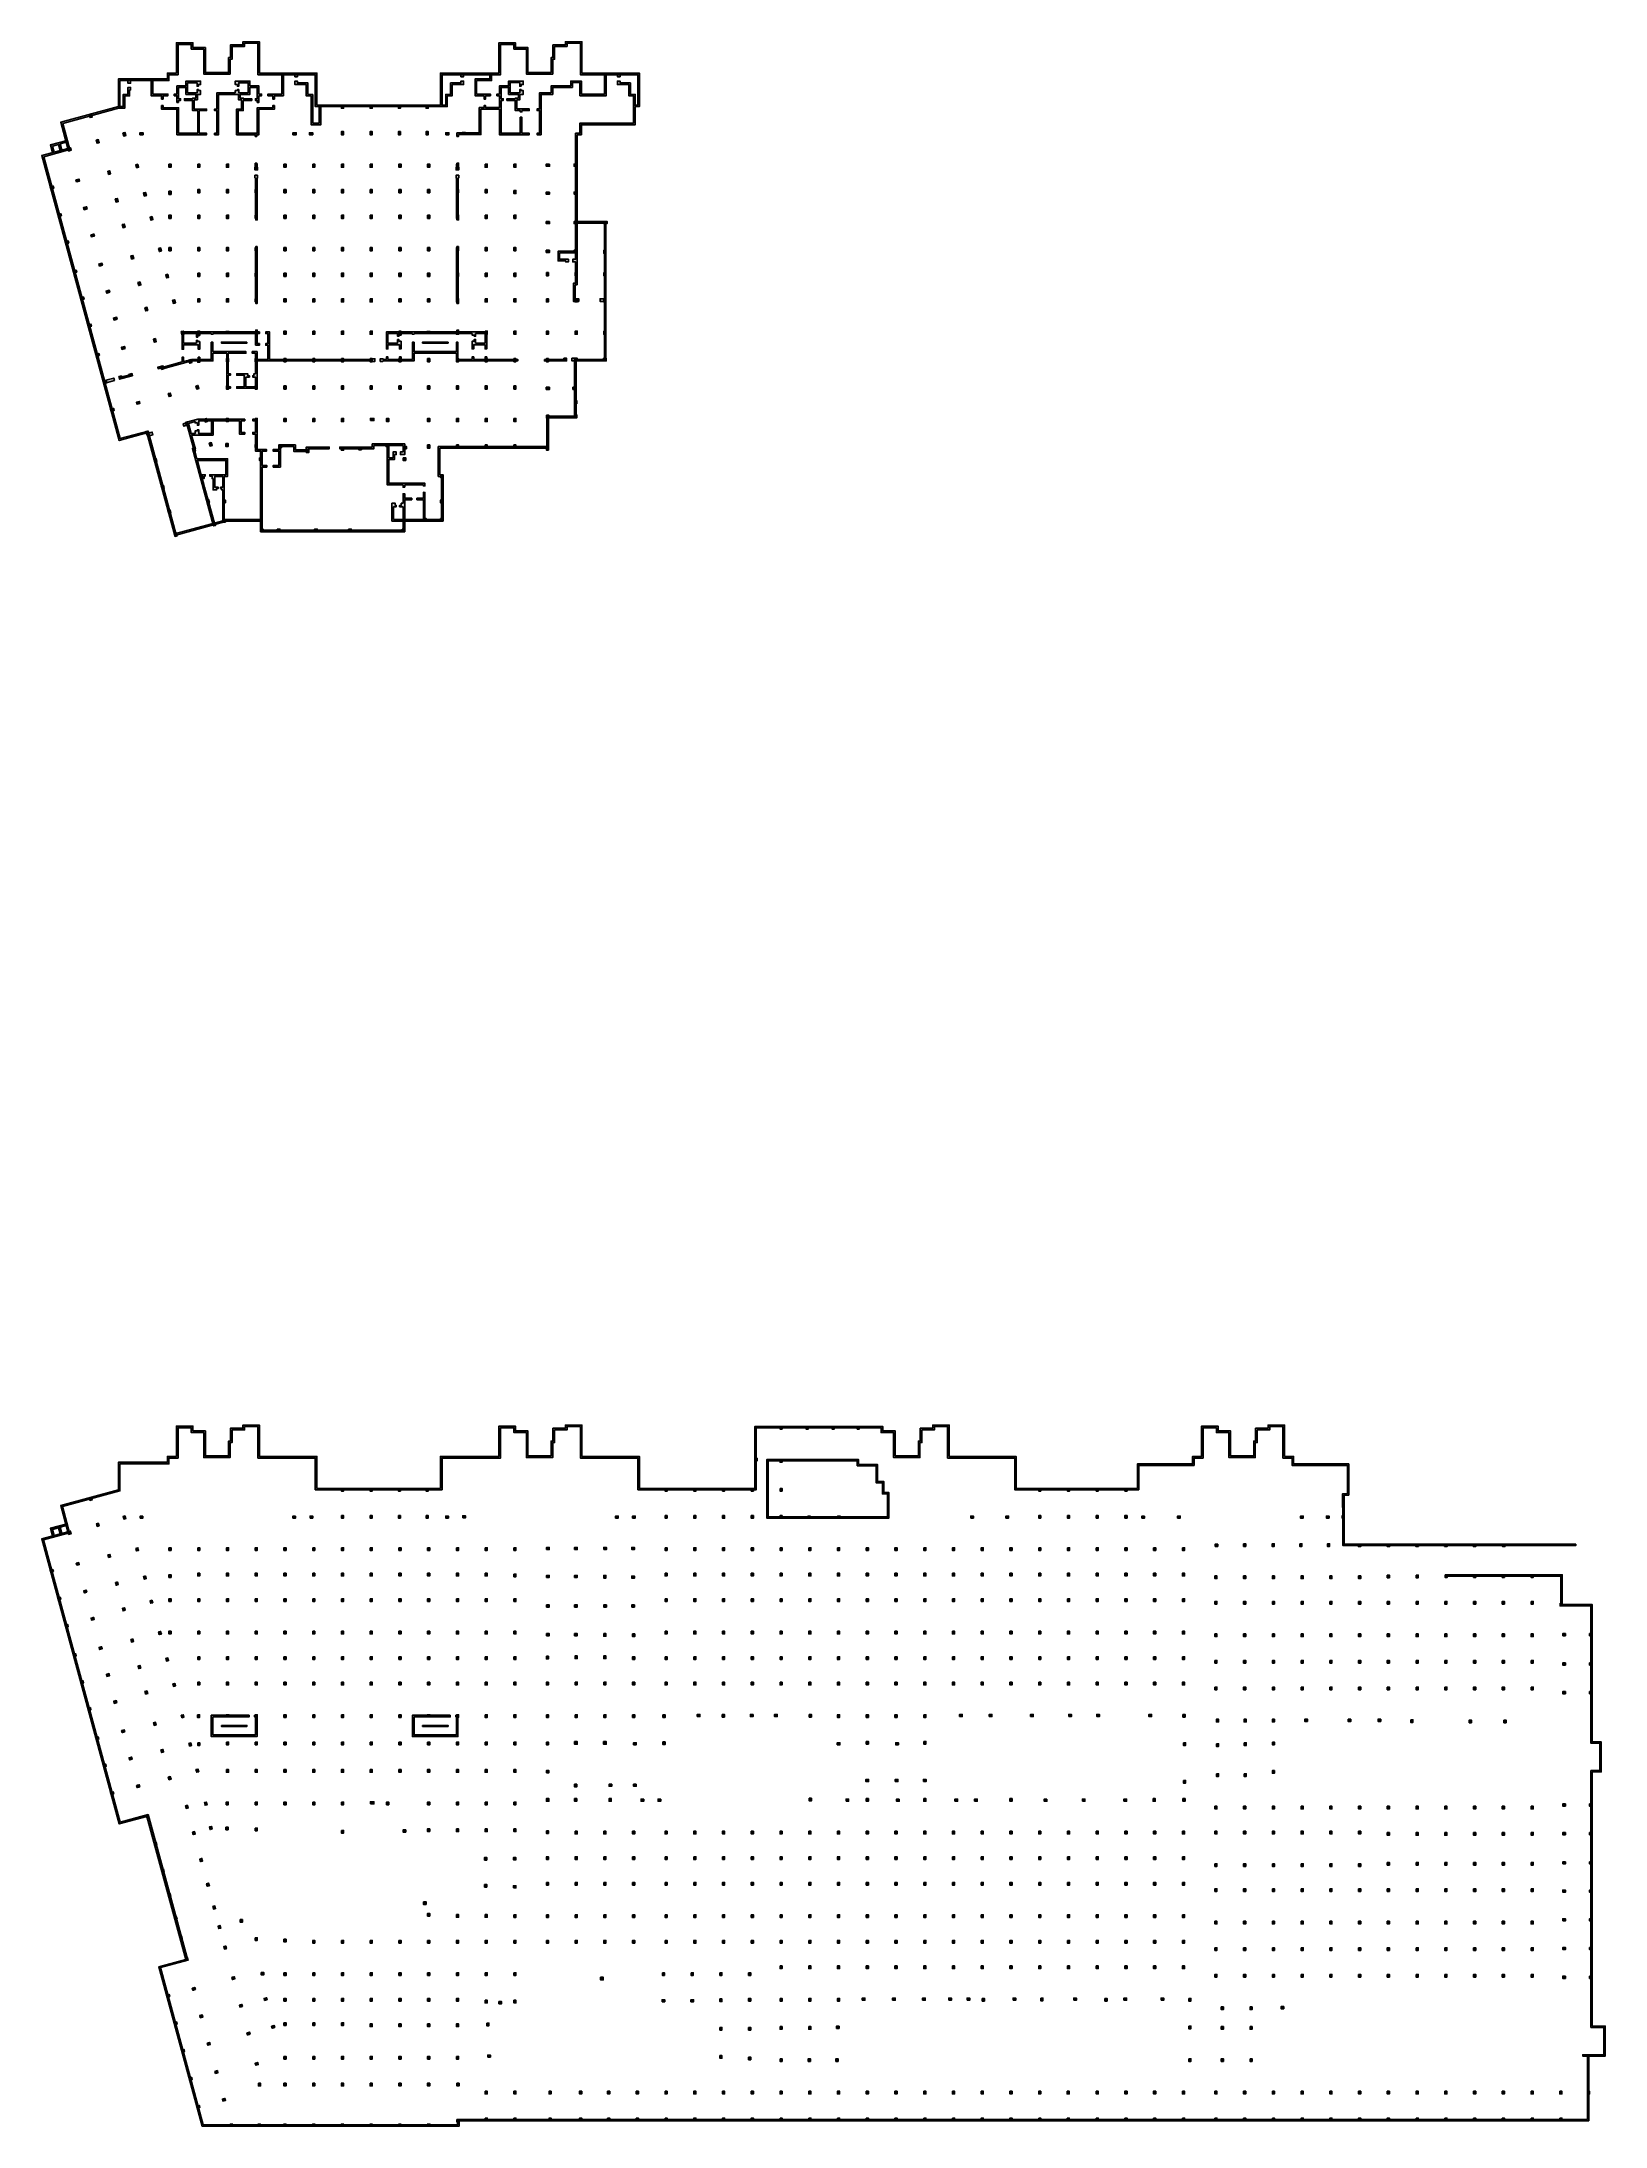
# Model space of a CAD drawing. Extents: x 910418 to 1204174, y 1052427 to 1444227.
import ezdxf

# ---------------------------------------------------------------- set-up
doc = ezdxf.new("R2010")
doc.units = 0
doc.header["$LTSCALE"] = 500
doc.layers.get('0').update_dxf_attribs({"linetype": 'CONTINUOUS'})
for name, color, linetype in [('S_COLU', 2, 'CONTINUOUS'), ('S_COLU_HACH', 15, 'CONTINUOUS'), ('S_WALL', 2, 'CONTINUOUS'), ('S_WALL_HACH', 30, 'CONTINUOUS'), ('S_WALL_OTHE_HACH', 33, 'CONTINUOUS'), ('SE_WALL', 2, 'CONTINUOUS')]:
    doc.layers.add(name, color=color, linetype=linetype)
doc.layers.add('S_POST_OTHE', color=110, linetype='CONTINUOUS', plot=False)
pattern_1 = [(50, (0, 0), (91.092334, -7.96954), [9.525, -104.775]), (355, (0, 0), (-17.62141, 95.52832), [7.62, -83.82]), (100.451, (7.59, -0.66), (73.47125, 87.55834), [8.095, -89.045]), (46.1842, (0, 25.4), (135.53952, -21.02116), [14.2875, -157.1625]), (96.6356, (11.3, 23.65), (118.70212, 123.71278), [12.1425, -133.5675]), (351.184, (0, 25.4), (118.7023, 123.71256), [11.43, -125.73]), (21, (12.7, 19.05), (75.80744, -51.13276), [9.525, -104.775]), (326, (12.7, 19.05), (30.90101, 92.09398), [7.62, -83.82]), (71.4514, (19.02, 14.79), (106.708245, 40.96143), [8.095, -89.045]), (37.5, (0, 0), (1.544302, 42.277519), [0, -82.804, 0, -85.09, 0, -84.1375]), (7.5, (0, 0), (33.409831, 50.090287), [0, -48.514, 0, -80.899, 0, -32.0675]), (327.5, (-28.32, 0), (67.795298, -2.864372), [0, -31.75, 0, -99.06, 0, -131.445]), (317.5, (-41.02, 0), (74.06459, 12.713246), [0, -41.275, 0, -65.786, 0, -93.345])]
pattern_2 = [(50, (0, 150), (91.092334, -7.96954), [9.525, -104.775]), (355, (0, 150), (-17.62141, 95.52832), [7.62, -83.82]), (100.451, (7.59, 149.34), (73.47125, 87.55834), [8.095, -89.045]), (46.1842, (0, 175.4), (135.53952, -21.02116), [14.2875, -157.1625]), (96.6356, (11.3, 173.65), (118.70212, 123.71278), [12.1425, -133.5675]), (351.184, (0, 175.4), (118.7023, 123.71256), [11.43, -125.73]), (21, (12.7, 169.05), (75.80744, -51.13276), [9.525, -104.775]), (326, (12.7, 169.05), (30.90101, 92.09398), [7.62, -83.82]), (71.4514, (19.02, 164.79), (106.70825, 40.96143), [8.095, -89.045]), (37.5, (0, 150), (1.544302, 42.27752), [0, -82.804, 0, -85.09, 0, -84.1375]), (7.5, (0, 150), (33.40983, 50.090287), [0, -48.514, 0, -80.899, 0, -32.0675]), (327.5, (-28.32, 150), (67.795298, -2.864372), [0, -31.75, 0, -99.06, 0, -131.445]), (317.5, (-41.02, 150), (74.06459, 12.713246), [0, -41.275, 0, -65.786, 0, -93.345])]
pattern_3 = [(50, (-936023.896, -1443727.37), (91.0923345, -7.9695428), [9.525, -104.775]), (355, (-936023.9, -1443727.37), (-17.621413, 95.5283214), [7.62, -83.82]), (100.451, (-936016.305, -1443728.03), (73.471251, 87.558344), [8.095, -89.045]), (46.1842, (-936023.9, -1443701.97), (135.5395204, -21.021164), [14.2875, -157.1625]), (96.6356, (-936012.6, -1443703.72), (118.702117, 123.712778), [12.1425, -133.5675]), (351.184, (-936023.9, -1443701.97), (118.702303, 123.712559), [11.43, -125.73]), (21, (-936011.196, -1443708.32), (75.80744, -51.1327593), [9.525, -104.775]), (326, (-936011.2, -1443708.32), (30.901014, 92.093983), [7.62, -83.82]), (71.4514, (-936004.88, -1443712.58), (106.7082454, 40.961429), [8.095, -89.045]), (37.5, (-936023.896, -1443727.37), (1.5443016, 42.27751944), [0, -82.804, 0, -85.09, 0, -84.1375]), (7.5, (-936023.896, -1443727.37), (33.4098313, 50.0902874), [0, -48.514, 0, -80.899, 0, -32.0675]), (327.5, (-936052.217, -1443727.37), (67.7952976, -2.864372), [0, -31.75, 0, -99.06, 0, -131.445]), (317.5, (-936064.917, -1443727.37), (74.0645907, 12.7132455), [0, -41.275, 0, -65.786, 0, -93.345])]
pattern_4 = [(50, (-936023.896, -1443727.37), (91.0923345, -7.9695428), [9.525, -104.775]), (355, (-936023.9, -1443727.37), (-17.621413, 95.5283214), [7.62, -83.82]), (100.451, (-936016.305, -1443728.03), (73.471251, 87.558344), [8.095, -89.045]), (46.1842, (-936023.9, -1443701.97), (135.5395204, -21.021164), [14.2875, -157.1625]), (96.6356, (-936012.6, -1443703.72), (118.702117, 123.712778), [12.1425, -133.5675]), (351.184, (-936023.9, -1443701.97), (118.702303, 123.712559), [11.43, -125.73]), (21, (-936011.196, -1443708.32), (75.80744, -51.1327593), [9.525, -104.775]), (326, (-936011.2, -1443708.32), (30.901014, 92.093983), [7.62, -83.82]), (71.4514, (-936004.88, -1443712.58), (106.7082454, 40.961429), [8.095, -89.045]), (37.5, (-936023.896, -1443727.37), (1.5443016, 42.27751944), [0, -82.804, 0, -85.09, 0, -84.1375]), (7.5, (-936023.896, -1443727.37), (33.4098313, 50.0902874), [0, -48.514, 0, -80.899, 0, -32.0675]), (327.5, (-936052.217, -1443727.37), (67.7952976, -2.864372), [0, -31.75, 0, -99.06, 0, -131.445]), (317.5, (-936064.917, -1443727.37), (74.0645907, 12.7132455), [0, -41.275, 0, -65.786, 0, -93.345])]
pattern_5 = [(50, (-973824.87, -1443727.37), (91.0923345, -7.9695428), [9.525, -104.775]), (355, (-973824.87, -1443727.37), (-17.621413, 95.5283214), [7.62, -83.82]), (100.451, (-973817.28, -1443728.03), (73.471251, 87.558344), [8.095, -89.045]), (46.1842, (-973824.87, -1443701.97), (135.5395204, -21.021164), [14.2875, -157.1625]), (96.6356, (-973813.57, -1443703.72), (118.702117, 123.712778), [12.1425, -133.5675]), (351.184, (-973824.87, -1443701.97), (118.702303, 123.712559), [11.43, -125.73]), (21, (-973812.17, -1443708.32), (75.80744, -51.1327593), [9.525, -104.775]), (326, (-973812.17, -1443708.32), (30.901014, 92.093983), [7.62, -83.82]), (71.4514, (-973805.85, -1443712.58), (106.7082454, 40.961429), [8.095, -89.045]), (37.5, (-973824.867, -1443727.37), (1.5443016, 42.27751944), [0, -82.804, 0, -85.09, 0, -84.1375]), (7.5, (-973824.867, -1443727.37), (33.4098313, 50.0902874), [0, -48.514, 0, -80.899, 0, -32.0675]), (327.5, (-973853.19, -1443727.37), (67.7952976, -2.864372), [0, -31.75, 0, -99.06, 0, -131.445]), (317.5, (-973865.89, -1443727.37), (74.0645907, 12.7132455), [0, -41.275, 0, -65.786, 0, -93.345])]
pattern_6 = [(65.202, (-7327.305, -61634.39), (89.9946, 16.1958), [9.525, -104.775]), (10.202, (-7327.305, -61634.39), (-42.0544, 87.5648), [7.62, -83.82]), (115.653, (-7319.81, -61633.04), (47.9406, 103.7603), [8.095, -89.045]), (61.3862, (-7333.97, -61609.88), (136.309, 15.256), [14.2875, -157.1625]), (111.8376, (-7322.6, -61608.61), (82.108, 150.51), [12.1425, -133.5675]), (6.386, (-7333.97, -61609.88), (82.1084, 150.51), [11.43, -125.73]), (36.202, (-7320.045, -61612.68), (86.5629, -29.4651), [9.525, -104.775]), (341.202, (-7320.045, -61612.68), (5.6706, 96.9743), [7.62, -83.82]), (86.6534, (-7312.83, -61615.13), (92.2333, 67.5094), [8.095, -89.045]), (52.702, (-7327.305, -61634.392), (-9.59584, 41.20307), [0, -82.804, 0, -85.09, 0, -84.1375]), (22.702, (-7327.305, -61634.39), (19.10595, 57.0983), [0, -48.514, 0, -80.899, 0, -32.0675]), (342.702, (-7354.635, -61641.818), (66.17407, 15.0133), [0, -31.75, 0, -99.06, 0, -131.445]), (332.702, (-7366.89, -61645.15), (68.1392, 31.6898), [0, -41.275, 0, -65.786, 0, -93.345])]
pattern_7 = [(50, (-936023.896, -1443727.37), (91.0923345, -7.9695428), [9.525, -104.775]), (355, (-936023.9, -1443727.37), (-17.621413, 95.5283214), [7.62, -83.82]), (100.451, (-936016.305, -1443728.03), (73.471251, 87.558344), [8.095, -89.045]), (46.1842, (-936023.9, -1443701.97), (135.5395204, -21.021164), [14.2875, -157.1625]), (96.6356, (-936012.6, -1443703.72), (118.702117, 123.712778), [12.1425, -133.5675]), (351.184, (-936023.9, -1443701.97), (118.702303, 123.712559), [11.43, -125.73]), (21, (-936011.196, -1443708.32), (75.80744, -51.1327593), [9.525, -104.775]), (326, (-936011.2, -1443708.32), (30.901014, 92.093983), [7.62, -83.82]), (71.4514, (-936004.88, -1443712.58), (106.7082454, 40.961429), [8.095, -89.045]), (37.5, (-936023.896, -1443727.37), (1.5443016, 42.27751944), [0, -82.804, 0, -85.09, 0, -84.1375]), (7.5, (-936023.896, -1443727.37), (33.4098313, 50.0902874), [0, -48.514, 0, -80.899, 0, -32.0675]), (327.5, (-936052.217, -1443727.37), (67.7952976, -2.864372), [0, -31.75, 0, -99.06, 0, -131.445]), (317.5, (-936064.917, -1443727.37), (74.0645907, 12.7132455), [0, -41.275, 0, -65.786, 0, -93.345])]
pattern_8 = [(50, (-936023.896, -1443727.37), (91.0923345, -7.9695428), [9.525, -104.775]), (355, (-936023.9, -1443727.37), (-17.621413, 95.5283214), [7.62, -83.82]), (100.451, (-936016.305, -1443728.03), (73.471251, 87.558344), [8.095, -89.045]), (46.1842, (-936023.9, -1443701.97), (135.5395204, -21.021164), [14.2875, -157.1625]), (96.6356, (-936012.6, -1443703.72), (118.702117, 123.712778), [12.1425, -133.5675]), (351.184, (-936023.9, -1443701.97), (118.702303, 123.712559), [11.43, -125.73]), (21, (-936011.196, -1443708.32), (75.80744, -51.1327593), [9.525, -104.775]), (326, (-936011.2, -1443708.32), (30.901014, 92.093983), [7.62, -83.82]), (71.4514, (-936004.88, -1443712.58), (106.7082454, 40.961429), [8.095, -89.045]), (37.5, (-936023.896, -1443727.37), (1.5443016, 42.27751944), [0, -82.804, 0, -85.09, 0, -84.1375]), (7.5, (-936023.896, -1443727.37), (33.4098313, 50.0902874), [0, -48.514, 0, -80.899, 0, -32.0675]), (327.5, (-936052.217, -1443727.37), (67.7952976, -2.864372), [0, -31.75, 0, -99.06, 0, -131.445]), (317.5, (-936064.917, -1443727.37), (74.0645907, 12.7132455), [0, -41.275, 0, -65.786, 0, -93.345])]
pattern_9 = [(50, (-936023.896, -1443727.37), (91.0923345, -7.9695428), [9.525, -104.775]), (355, (-936023.9, -1443727.37), (-17.621413, 95.5283214), [7.62, -83.82]), (100.451, (-936016.305, -1443728.03), (73.471251, 87.558344), [8.095, -89.045]), (46.1842, (-936023.9, -1443701.97), (135.5395204, -21.021164), [14.2875, -157.1625]), (96.6356, (-936012.6, -1443703.72), (118.702117, 123.712778), [12.1425, -133.5675]), (351.184, (-936023.9, -1443701.97), (118.702303, 123.712559), [11.43, -125.73]), (21, (-936011.196, -1443708.32), (75.80744, -51.1327593), [9.525, -104.775]), (326, (-936011.2, -1443708.32), (30.901014, 92.093983), [7.62, -83.82]), (71.4514, (-936004.88, -1443712.58), (106.7082454, 40.961429), [8.095, -89.045]), (37.5, (-936023.896, -1443727.37), (1.5443016, 42.27751944), [0, -82.804, 0, -85.09, 0, -84.1375]), (7.5, (-936023.896, -1443727.37), (33.4098313, 50.0902874), [0, -48.514, 0, -80.899, 0, -32.0675]), (327.5, (-936052.217, -1443727.37), (67.7952976, -2.864372), [0, -31.75, 0, -99.06, 0, -131.445]), (317.5, (-936064.917, -1443727.37), (74.0645907, 12.7132455), [0, -41.275, 0, -65.786, 0, -93.345])]
pattern_10 = [(50, (-936023.896, -1443727.37), (91.0923345, -7.9695428), [9.525, -104.775]), (355, (-936023.9, -1443727.37), (-17.621413, 95.5283214), [7.62, -83.82]), (100.451, (-936016.305, -1443728.03), (73.471251, 87.558344), [8.095, -89.045]), (46.1842, (-936023.9, -1443701.97), (135.5395204, -21.021164), [14.2875, -157.1625]), (96.6356, (-936012.6, -1443703.72), (118.702117, 123.712778), [12.1425, -133.5675]), (351.184, (-936023.9, -1443701.97), (118.702303, 123.712559), [11.43, -125.73]), (21, (-936011.196, -1443708.32), (75.80744, -51.1327593), [9.525, -104.775]), (326, (-936011.2, -1443708.32), (30.901014, 92.093983), [7.62, -83.82]), (71.4514, (-936004.88, -1443712.58), (106.7082454, 40.961429), [8.095, -89.045]), (37.5, (-936023.896, -1443727.37), (1.5443016, 42.27751944), [0, -82.804, 0, -85.09, 0, -84.1375]), (7.5, (-936023.896, -1443727.37), (33.4098313, 50.0902874), [0, -48.514, 0, -80.899, 0, -32.0675]), (327.5, (-936052.217, -1443727.37), (67.7952976, -2.864372), [0, -31.75, 0, -99.06, 0, -131.445]), (317.5, (-936064.917, -1443727.37), (74.0645907, 12.7132455), [0, -41.275, 0, -65.786, 0, -93.345])]
pattern_11 = [(50, (0, 0), (91.0923345, -7.9695428), [9.525, -104.775]), (355, (0, 0), (-17.621413, 95.5283214), [7.62, -83.82]), (100.451, (7.59, -0.66), (73.471251, 87.558344), [8.095, -89.045]), (46.1842, (0, 25.4), (135.5395204, -21.021164), [14.2875, -157.1625]), (96.6356, (11.3, 23.65), (118.702117, 123.712778), [12.1425, -133.5675]), (351.184, (0, 25.4), (118.702303, 123.712559), [11.43, -125.73]), (21, (12.7, 19.05), (75.80744, -51.1327593), [9.525, -104.775]), (326, (12.7, 19.05), (30.901014, 92.093983), [7.62, -83.82]), (71.4514, (19.02, 14.79), (106.7082454, 40.961429), [8.095, -89.045]), (37.5, (0, 0), (1.5443016, 42.27751944), [0, -82.804, 0, -85.09, 0, -84.1375]), (7.5, (0, 0), (33.4098313, 50.0902874), [0, -48.514, 0, -80.899, 0, -32.0675]), (327.5, (-28.32, 0), (67.7952976, -2.864372), [0, -31.75, 0, -99.06, 0, -131.445]), (317.5, (-41.02, 0), (74.0645907, 12.7132455), [0, -41.275, 0, -65.786, 0, -93.345])]
pattern_12 = [(45, (0, 0), (-44.1941738, 44.1941738), []), (50, (0, 0), (179.315046, -15.688034), [18.75, -206.25]), (355, (0, 0), (-34.687833, 188.048033), [15, -165]), (100.4514, (14.94, -1.3), (144.627345, 172.359886), [15.935047, -175.285528]), (46.1842, (0, 50), (266.810262, -41.379754), [28.125, -309.375]), (96.6356, (22.23, 46.55), (233.665676, 243.529468), [23.90257, -262.92825]), (351.1842, (0, 50), (233.665486, 243.52965), [22.5, -247.5]), (21, (25, 37.5), (149.226763, -100.654723), [18.75, -206.25]), (326, (25, 37.5), (60.828833, 181.287511), [15, -165]), (71.4514, (37.44, 29.11), (210.055657, 80.632624), [15.935047, -175.285528]), (37.5, (0, 0), (3.0399638, 83.2234635), [0, -163, 0, -167.5, 0, -165.625]), (7.5, (0, 0), (65.7673844, 98.602928), [0, -95.5, 0, -159.25, 0, -63.125]), (327.5, (-55.75, 0), (133.455609, -5.638718), [0, -62.5, 0, -195, 0, -258.75]), (317.5, (-80.75, 0), (145.796542, 25.0262456), [0, -81.25, 0, -129.5, 0, -183.75])]
pattern_13 = [(50, (0, 0), (91.0923345, -7.9695428), [9.525, -104.775]), (355, (0, 0), (-17.621413, 95.5283214), [7.62, -83.82]), (100.451, (7.59, -0.66), (73.471251, 87.558344), [8.095, -89.045]), (46.1842, (0, 25.4), (135.5395204, -21.021164), [14.2875, -157.1625]), (96.6356, (11.3, 23.65), (118.702117, 123.712778), [12.1425, -133.5675]), (351.184, (0, 25.4), (118.702303, 123.712559), [11.43, -125.73]), (21, (12.7, 19.05), (75.80744, -51.1327593), [9.525, -104.775]), (326, (12.7, 19.05), (30.901014, 92.093983), [7.62, -83.82]), (71.4514, (19.02, 14.79), (106.7082454, 40.961429), [8.095, -89.045]), (37.5, (0, 0), (1.5443016, 42.27751944), [0, -82.804, 0, -85.09, 0, -84.1375]), (7.5, (0, 0), (33.4098313, 50.0902874), [0, -48.514, 0, -80.899, 0, -32.0675]), (327.5, (-28.32, 0), (67.7952976, -2.864372), [0, -31.75, 0, -99.06, 0, -131.445]), (317.5, (-41.02, 0), (74.0645907, 12.7132455), [0, -41.275, 0, -65.786, 0, -93.345])]

# ---------------------------------------------------------------- blocks, each defined once
blk = doc.blocks.new('500x500')
at = {"layer": 'S_COLU_HACH'}
h = blk.add_hatch(color=256, dxfattribs=at)
h.dxf.hatch_style = 1
h.paths.add_polyline_path([(989816, 1106390), (990316, 1106390), (990316, 1105890), (989816, 1105890)])
at = {"layer": 'S_WALL_OTHE_HACH'}
h = blk.add_hatch(dxfattribs=at)
h.set_pattern_fill('钢筋混凝土', color=256, scale=25)
h.set_pattern_definition([(45, (-1667147.89, -1030227.86), (-44.1941738, 44.1941738), []), (50, (-1667147.89, -1030227.86), (179.3150457, -15.688034), [18.75, -206.25]), (355, (-1667147.89, -1030227.86), (-34.687833, 188.048033), [15, -165]), (100.4514, (-1667132.95, -1030229.17), (144.627345, 172.3598855), [15.9350475, -175.285528]), (46.1842, (-1667147.9, -1030177.86), (266.810262, -41.379754), [28.125, -309.375]), (96.6356, (-1667125.65, -1030181.3), (233.665676, 243.529468), [23.902572, -262.92825]), (351.1842, (-1667147.9, -1030177.86), (233.665486, 243.52965), [22.5, -247.5]), (21, (-1667122.89, -1030190.36), (149.226763, -100.6547227), [18.75, -206.25]), (326, (-1667122.89, -1030190.36), (60.828833, 181.287511), [15, -165]), (71.4514, (-1667110.45, -1030198.75), (210.055657, 80.632624), [15.9350475, -175.285528]), (37.5, (-1667147.89, -1030227.86), (3.0399638, 83.2234635), [0, -163, 0, -167.5, 0, -165.625]), (7.5, (-1667147.89, -1030227.86), (65.7673844, 98.602928), [0, -95.5, 0, -159.25, 0, -63.125]), (327.5, (-1667203.64, -1030227.86), (133.455609, -5.6387179), [0, -62.5, 0, -195, 0, -258.75]), (317.5, (-1667228.64, -1030227.86), (145.7965423, 25.0262456), [0, -81.25, 0, -129.5, 0, -183.75])])
h.paths.add_polyline_path([(989816, 1106390), (990316, 1106390), (990316, 1105890), (989816, 1105890)])
at = {"layer": 'S_COLU'}
blk.add_lwpolyline([(989816, 1106390), (990316, 1106390), (990316, 1105890), (989816, 1105890)], close=True, dxfattribs=at)
at = {"layer": 'S_POST_OTHE', "color": 3}
for p, q in [((989816, 1106390), (990316, 1105890)), ((989816, 1105890), (990316, 1106390))]:
    blk.add_line(p, q, dxfattribs=at)
blk = doc.blocks.new('A$C0AFA105A')
at = {"layer": 'S_WALL_HACH'}
h = blk.add_hatch(dxfattribs=at)
h.set_pattern_fill('AR-CONC', color=256, scale=0.5)
h.set_pattern_definition(pattern_1)
edge = h.paths.add_edge_path()
edge.add_line((-10900, -6800), (-9400, -6800))
edge.add_line((-9400, -6800), (-9400, -7300))
edge.add_line((-9400, -7300), (-8900, -7300))
edge.add_line((-8900, -7300), (-8900, -6800))
edge.add_line((-8900, -6800), (-5050, -6800))
edge.add_line((-5050, -6800), (-5050, -9650))
edge.add_line((-5050, -9650), (-3100, -9650))
edge.add_line((-3100, -9650), (-3100, -10300))
edge.add_line((-3100, -10300), (-2800, -10300))
edge.add_line((-2800, -10300), (-2800, -9650))
edge.add_line((-2800, -9650), (-1900, -9650))
edge.add_line((-1900, -9650), (-1900, -9350))
edge.add_line((-1900, -9350), (-4749, -9350))
edge.add_line((-4749, -9350), (-4749, -6500))
edge.add_line((-4749, -6500), (-11200, -6500))
edge.add_line((-11200, -6500), (-11200, -11702))
edge.add_line((-11200, -11702), (-22021, -14643))
edge.add_line((-22021, -14643), (-21077, -18117))
edge.add_line((-21077, -18117), (-23972, -18905))
edge.add_line((-23972, -18905), (-23579, -20352))
edge.add_line((-23579, -20352), (-23289, -20273))
edge.add_line((-23289, -20273), (-23604, -19116))
edge.add_line((-23604, -19116), (-22446, -18801))
edge.add_line((-22446, -18801), (-22131, -19958))
edge.add_line((-22131, -19958), (-21842, -19880))
edge.add_line((-21842, -19880), (-22157, -18722))
edge.add_line((-22157, -18722), (-20998, -18406))
edge.add_line((-20998, -18406), (-20683, -19565))
edge.add_line((-20683, -19565), (-25604, -20902))
edge.add_line((-25604, -20902), (-11052, -74460))
edge.add_line((-11052, -74460), (-5841, -73044))
edge.add_line((-5841, -73044), (-5683, -73623))
edge.add_line((-5683, -73623), (-4717, -73360))
edge.add_line((-4717, -73360), (-4848, -72878))
edge.add_line((-4848, -72878), (-5525, -73062))
edge.add_line((-5525, -73062), (-5630, -72676))
edge.add_line((-5630, -72676), (-10841, -74092))
edge.add_line((-10841, -74092), (-13673, -63670))
edge.add_line((-13673, -63670), (-11936, -63198))
edge.add_line((-11936, -63198), (-12067, -62715))
edge.add_line((-12067, -62715), (-12550, -62846))
edge.add_line((-12550, -62846), (-12550, -62846))
edge.add_line((-12550, -62846), (-13804, -63187))
edge.add_line((-13804, -63187), (-25236, -21113))
edge.add_line((-25236, -21113), (-20315, -19774))
edge.add_line((-20315, -19774), (-21653, -14854))
edge.add_line((-21653, -14854), (-11151, -12000))
edge.add_line((-11151, -12000), (-10000, -12000))
edge.add_line((-10000, -12000), (-10000, -9700))
edge.add_line((-10000, -9700), (-9100, -9700))
edge.add_line((-9100, -9700), (-9100, -8550))
edge.add_line((-9100, -8550), (-8900, -8550))
edge.add_line((-8900, -8550), (-8900, -8100))
edge.add_line((-8900, -8100), (-9400, -8100))
edge.add_line((-9400, -8100), (-9400, -9400))
edge.add_line((-9400, -9400), (-10300, -9400))
edge.add_line((-10300, -9400), (-10300, -11700))
edge.add_line((-10300, -11700), (-10900, -11700))
edge.add_line((-10900, -11700), (-10900, -6800))
h = blk.add_hatch(dxfattribs=at)
h.set_pattern_fill('AR-CONC', color=256, scale=0.5)
h.set_pattern_definition(pattern_9)
h.paths.add_polyline_path([(100, -10900), (100, -10532), (500, -10532), (500, -10232), (100, -10232), (100, -8100), (1500, -8100), (1500, -9402), (3350, -9402), (3350, -10100), (2750, -10100), (2750, -10232), (1200, -10232), (1200, -10532), (2750, -10532), (2750, -12450), (3700, -12450), (3700, -16700), (100, -16700), (100, -11900), (-2800, -11900), (-2800, -11500), (-3100, -11500), (-3100, -12200), (-200, -12200), (-200, -17000), (5375, -17000), (5375, -16700), (4000, -16700), (4000, -12450), (5375, -12450), (5375, -12150), (3050, -12150), (3050, -10400), (3650, -10400), (3650, -9402), (4250, -9402), (4250, -8702), (3850, -8702), (3850, -8502), (3600, -8502), (3600, -9102), (1800, -9102), (1800, -7202), (3600, -7202), (3600, -7882), (3850, -7882), (3850, -7552), (4250, -7552), (4250, -6902), (1500, -6902), (1500, -7800), (-200, -7800), (-200, -9350), (-700, -9350), (-700, -9650), (-200, -9650), (-200, -10900)])
h = blk.add_hatch(dxfattribs=at)
h.set_pattern_fill('AR-CONC', color=256, scale=0.5)
h.set_pattern_definition(pattern_1)
h.paths.add_polyline_path([(12250, -10532), (13850, -10532), (13850, -10232), (12250, -10232), (12250, -10100), (11650, -10100), (11650, -9402), (13500, -9402), (13500, -8100), (14900, -8100), (14900, -10232), (14550, -10232), (14550, -10532), (14900, -10532), (14900, -10900), (15200, -10900), (15200, -9650), (15700, -9650), (15700, -9350), (15200, -9350), (15200, -7800), (13500, -7800), (13500, -6902), (10750, -6902), (10750, -7552), (11150, -7552), (11150, -7882), (11400, -7882), (11400, -7202), (13200, -7202), (13200, -9102), (11400, -9102), (11400, -8502), (11150, -8502), (11150, -8702), (10750, -8702), (10750, -9102), (7325, -9102), (7325, -12150), (6875, -12150), (6875, -12450), (7325, -12450), (7325, -16700), (6875, -16700), (6875, -17000), (7625, -17000), (7625, -9402), (11350, -9402), (11350, -10400), (11950, -10400), (11950, -12150), (11000, -12150), (11000, -17000), (14500, -17000), (14500, -17300), (14800, -17300), (14800, -17000), (15200, -17000), (15200, -12200), (18100, -12200), (18100, -11500), (17800, -11500), (17800, -11900), (14900, -11900), (14900, -16700), (11300, -16700), (11300, -12450), (12250, -12450)])
h = blk.add_hatch(dxfattribs=at)
h.set_pattern_fill('AR-CONC', color=256, scale=0.5)
h.set_pattern_definition(pattern_4)
h.paths.add_polyline_path([(25300, -9400), (24400, -9400), (24400, -7250), (22450, -7250), (22450, -6900), (21950, -6900), (21950, -7550), (24100, -7550), (24100, -9700), (25000, -9700), (25000, -15100), (26850, -15100), (26850, -11700), (50600, -11700), (50600, -9700), (51500, -9700), (51500, -7550), (53650, -7550), (53650, -6900), (53150, -6900), (53150, -7250), (51200, -7250), (51200, -9400), (50300, -9400), (50300, -11400), (49600, -11400), (49600, -5700), (53150, -5700), (53150, -6100), (53650, -6100), (53650, -5700), (58600, -5700), (58600, -6500), (55800, -6500), (55800, -9650), (57500, -9650), (57500, -10298), (57800, -10298), (57800, -9650), (58700, -9650), (58700, -9350), (56100, -9350), (56100, -6800), (58900, -6800), (58900, -5400), (49300, -5400), (49300, -11400), (26100, -11400), (26100, -5400), (19500, -5400), (19500, -9350), (16900, -9350), (16900, -9650), (17800, -9650), (17800, -10300), (18100, -10300), (18100, -9650), (19800, -9650), (19800, -5700), (21950, -5700), (21950, -6100), (22450, -6100), (22450, -5700), (25800, -5700), (25800, -11700), (26550, -11700), (26550, -14800), (25300, -14800)])
h = blk.add_hatch(dxfattribs=at)
h.set_pattern_fill('AR-CONC', color=256, scale=0.5)
h.set_pattern_definition([(50, (0, 0), (91.092334, -7.96954), [9.525, -104.775]), (355, (0, 0), (-17.62141, 95.52832), [7.62, -83.82]), (100.451, (7.59, -0.66), (73.47125, 87.55834), [8.095, -89.045]), (46.1842, (0, 25.4), (135.53952, -21.02116), [14.2875, -157.1625]), (96.6356, (11.3, 23.65), (118.70212, 123.71278), [12.1425, -133.5675]), (351.184, (0, 25.4), (118.7023, 123.71256), [11.43, -125.73]), (21, (12.7, 19.05), (75.80744, -51.13276), [9.525, -104.775]), (326, (12.7, 19.05), (30.90101, 92.09398), [7.62, -83.82]), (71.4514, (19.02, 14.79), (106.70825, 40.96143), [8.095, -89.045]), (37.5, (0, 0), (1.544302, 42.27752), [0, -82.804, 0, -85.09, 0, -84.1375]), (7.5, (0, 0), (33.40983, 50.090287), [0, -48.514, 0, -80.899, 0, -32.0675]), (327.5, (-28.32, 0), (67.795298, -2.864372), [0, -31.75, 0, -99.06, 0, -131.445]), (317.5, (-41.02, 0), (74.06459, 12.713246), [0, -41.275, 0, -65.786, 0, -93.345])])
h.paths.add_polyline_path([(60700, -10529), (61100, -10529), (61100, -10229), (60700, -10229), (60700, -8097), (62100, -8097), (62100, -9399), (63950, -9399), (63950, -10100), (63350, -10100), (63350, -10229), (61800, -10229), (61800, -10529), (63350, -10529), (63350, -12448), (64300, -12448), (64300, -12698), (64600, -12698), (64600, -12448), (65975, -12448), (65975, -12148), (63660, -12148), (63660, -10400), (64250, -10400), (64250, -9399), (64850, -9399), (64850, -8699), (64450, -8699), (64450, -8499), (64200, -8499), (64200, -9099), (62400, -9099), (62400, -7199), (64200, -7199), (64200, -7879), (64450, -7879), (64450, -7549), (64850, -7549), (64850, -6899), (62100, -6899), (62100, -7797), (60400, -7797), (60400, -9348), (59900, -9348), (59900, -9648), (60400, -9648), (60400, -11898), (57800, -11898), (57800, -11498), (57500, -11498), (57500, -11898), (56600, -11898), (56600, -16650), (52400, -16650), (52400, -17300), (52700, -17300), (52700, -16950), (56900, -16950), (56900, -12198), (60400, -12198), (60400, -16998), (65975, -16998), (65975, -16698), (64600, -16698), (64600, -13698), (64300, -13698), (64300, -16698), (60700, -16698)])
h = blk.add_hatch(dxfattribs=at)
h.set_pattern_fill('AR-CONC', color=256, scale=0.5)
h.set_pattern_definition(pattern_3)
h.paths.add_polyline_path([(75000, -45200), (75000, -17000), (75800, -17000), (75800, -15100), (85900, -15100), (85900, -11700), (86700, -11700), (86700, -5399), (80150, -5400), (80150, -9350), (75800, -9350), (75800, -6900), (73800, -6900), (73800, -7798), (70100, -7798), (70100, -9098), (67925, -9098), (67925, -12148), (67475, -12148), (67475, -12448), (67925, -12448), (67925, -16698), (67475, -16698), (67475, -16998), (68225, -16998), (68225, -9398), (70400, -9398), (70400, -8098), (74100, -8098), (74100, -7200), (75500, -7200), (75500, -9650), (80450, -9650), (80450, -5700), (82550, -5700), (82550, -6100), (83050, -6100), (83050, -5700), (86400, -5700), (86400, -11400), (85900, -11400), (85900, -9400), (85000, -9400), (85000, -7250), (83050, -7250), (83050, -6900), (82550, -6900), (82550, -7550), (84700, -7550), (84700, -9700), (85600, -9700), (85600, -14800), (75500, -14800), (75500, -16700), (74700, -16700), (74700, -38900), (71400, -38900), (71400, -40700), (72850, -40700), (72850, -40900), (73350, -40900), (73350, -40400), (71700, -40400), (71700, -39200), (74700, -39200), (74700, -40400), (74150, -40400), (74150, -40900), (74700, -40900), (74700, -44900), (74300, -44900), (74300, -48300), (75300, -48300), (75300, -47800), (74600, -47800), (74600, -45200)])
h = blk.add_hatch(dxfattribs=at)
h.set_pattern_fill('AR-CONC', color=256, scale=0.5)
h.set_pattern_definition(pattern_5)
h.paths.add_polyline_path([(14500, -22300), (14800, -22300), (14800, -23100), (14950, -23100), (14950, -23601), (14450, -23601), (14450, -23101), (14500, -23101)])
h = blk.add_hatch(dxfattribs=at)
h.set_pattern_fill('AR-CONC', color=256, scale=0.5)
h.set_pattern_definition(pattern_4)
h.paths.add_polyline_path([(52400, -22300), (52700, -22300), (52700, -23100), (52751, -23100), (52751, -23601), (52251, -23601), (52251, -23101), (52400, -23101)])
h = blk.add_hatch(dxfattribs=at)
h.set_pattern_fill('AR-CONC', color=256, scale=0.5)
h.set_pattern_definition(pattern_1)
h.paths.add_polyline_path([(14950, -24600), (14450, -24600), (14450, -25100), (14550, -25100), (14550, -32700), (14600, -32700), (14600, -33000), (14900, -33000), (14900, -32700), (14850, -32700), (14850, -25100), (14950, -25100)])
h = blk.add_hatch(dxfattribs=at)
h.set_pattern_fill('AR-CONC', color=256, scale=0.5)
h.set_pattern_definition(pattern_1)
h.paths.add_polyline_path([(52751, -24601), (52251, -24601), (52251, -25101), (52350, -25100), (52350, -32700), (52400, -32700), (52400, -33000), (52700, -33000), (52700, -32700), (52650, -32700), (52650, -25100), (52751, -25101)])
h = blk.add_hatch(dxfattribs=at)
h.set_pattern_fill('AR-CONC', color=256, scale=0.5)
h.set_pattern_definition(pattern_1)
h.paths.add_polyline_path([(14900, -38000), (14600, -38000), (14600, -38200), (14550, -38200), (14550, -48400), (14600, -48400), (14600, -48700), (14900, -48700), (14900, -48400), (14850, -48400), (14850, -38200), (14900, -38200)])
h = blk.add_hatch(dxfattribs=at)
h.set_pattern_fill('AR-CONC', color=256, scale=0.5)
h.set_pattern_definition(pattern_1)
h.paths.add_polyline_path([(52700, -38000), (52400, -38000), (52400, -38200), (52350, -38200), (52350, -48400), (52400, -48400), (52400, -48700), (52700, -48700), (52700, -48400), (52651, -48400), (52650, -38200), (52700, -38200)])
h = blk.add_hatch(dxfattribs=at)
h.set_pattern_fill('AR-CONC', color=256, scale=0.5)
h.set_pattern_definition(pattern_10)
h.paths.add_polyline_path([(48900, -81200), (49500, -81200), (49500, -83850), (49500, -89300), (46400, -89300), (46400, -84200), (46100, -84196), (46100, -85300), (44900, -85300), (44900, -85600), (46100, -85600), (46100, -89300), (42600, -89300), (42600, -85600), (43900, -85600), (43900, -85300), (42600, -85300), (42600, -84450), (42300, -84450), (42300, -86250), (41950, -86250), (41950, -86650), (41620, -86650), (41620, -86900), (42300, -86900), (42300, -89300), (40500, -89300), (40500, -86900), (41000, -86900), (41000, -86650), (40800, -86650), (40800, -86250), (40200, -86250), (40200, -89600), (49800, -89600), (49800, -80900), (49200, -80900), (49200, -75900), (69600, -75900), (69600, -70200), (74800, -70200), (74800, -59500), (80400, -59500), (80400, -47800), (79300, -47800), (79300, -48300), (80100, -48300), (80100, -59200), (74800, -59200), (74800, -59000), (74000, -59000), (74000, -59500), (74500, -59500), (74500, -69900), (69300, -69900), (69300, -75600), (48900, -75600)])
h = blk.add_hatch(dxfattribs=at)
h.set_pattern_fill('AR-CONC', color=256, scale=0.5)
h.set_pattern_definition(pattern_1)
h.paths.add_polyline_path([(14550, -56550), (14550, -56550), (15300, -56550), (15300, -56250), (14850, -56250), (14850, -54350), (15300, -54350), (15300, -54050), (14900, -54050), (14900, -53700), (14600, -53700), (14600, -54050), (752, -54050), (752, -57300), (1052, -57300), (1052, -56450), (3800, -56450), (3800, -57300), (4100, -57300), (4100, -55850), (3700, -55850), (3700, -55650), (3450, -55650), (3450, -56150), (1052, -56150), (1052, -54350), (3450, -54350), (3450, -55030), (3700, -55030), (3700, -54700), (4100, -54700), (4100, -54350), (6250, -54350), (6250, -54500), (6550, -54500), (6550, -54350), (14550, -54350)])
h = blk.add_hatch(dxfattribs=at)
h.set_pattern_fill('AR-CONC', color=256, scale=0.5)
h.set_pattern_definition(pattern_7)
h.paths.add_polyline_path([(13950, -57750), (13950, -58050), (14550, -58050), (14550, -61900), (14250, -61900), (14250, -62300), (14050, -62300), (14050, -62550), (14550, -62550), (14550, -64350), (12750, -64350), (12750, -62550), (13430, -62550), (13430, -62300), (13100, -62300), (13100, -61900), (11050, -61900), (11050, -62200), (12450, -62200), (12450, -64350), (11050, -64350), (11050, -64650), (14850, -64650), (14850, -59500), (36500, -59500), (36500, -59600), (37000, -59600), (37000, -59098), (36500, -59100), (36500, -59200), (17200, -59200), (17200, -54050), (16500, -54050), (16500, -54350), (16900, -54350), (16900, -56250), (16500, -56250), (16500, -56550), (16900, -56550), (16900, -59200), (14850, -59200), (14850, -57750)])
h = blk.add_hatch(dxfattribs=at)
h.set_pattern_fill('AR-CONC', color=256, scale=0.5)
h.set_pattern_definition(pattern_8)
h.paths.add_polyline_path([(44350, -54350), (52300, -54350), (52300, -54500), (52600, -54500), (52600, -54350), (55250, -54350), (55250, -54650), (55650, -54650), (55650, -54850), (55900, -54850), (55900, -54350), (57700, -54350), (57700, -56150), (55900, -56150), (55900, -55470), (55650, -55470), (55650, -55800), (55250, -55800), (55250, -57250), (55550, -57250), (55550, -56450), (57700, -56450), (57700, -57250), (58000, -57250), (58000, -54050), (52700, -54050), (52700, -53700), (52400, -53700), (52400, -54050), (39150, -54050), (39150, -57250), (39450, -57250), (39450, -56450), (41600, -56450), (41600, -57250), (41900, -57250), (41900, -56150), (41900, -55806), (41500, -55806), (41500, -55476), (41250, -55476), (41250, -56150), (39450, -56150), (39450, -54350), (41250, -54350), (41250, -54856), (41500, -54856), (41500, -54656), (41900, -54656), (41900, -54350), (44050, -54350), (44050, -54500), (44350, -54500)])
h = blk.add_hatch(dxfattribs=at)
h.set_pattern_fill('AR-CONC', color=256, scale=0.5)
h.set_pattern_definition(pattern_1)
h.paths.add_polyline_path([(2624, -59500), (-3089, -61052), (-3154, -60811), (-3733, -60969), (-3812, -60679), (-2847, -60417), (-2781, -60658), (752, -59698), (752, -58800), (1052, -58800), (1052, -59616), (2584, -59200), (3800, -59200), (3800, -58800), (4100, -58800), (4100, -59200), (6250, -59200), (6250, -56000), (6550, -56000), (6550, -57750), (12750, -57750), (12750, -58050), (9450, -58050), (9450, -61900), (9850, -61900), (9850, -62200), (9450, -62200), (9450, -64350), (9850, -64350), (9850, -64650), (9150, -64650), (9150, -58050), (6550, -58050), (6550, -59500)])
h = blk.add_hatch(dxfattribs=at)
h.set_pattern_fill('AR-CONC', color=256, scale=0.5)
h.set_pattern_definition(pattern_2)
h.paths.add_polyline_path([(12950, -55950), (8150, -55950), (8150, -56150), (12950, -56150)])
h = blk.add_hatch(dxfattribs=at)
h.set_pattern_fill('AR-CONC', color=256, scale=0.5)
h.set_pattern_definition(pattern_8)
h.paths.add_polyline_path([(41900, -58750), (41600, -58750), (41600, -59200), (39450, -59200), (39450, -58750), (39150, -58750), (39150, -59200), (38500, -59200), (38500, -59100), (38000, -59100), (38000, -59600), (38500, -59600), (38500, -59500), (44350, -59500), (44350, -58050), (52300, -58050), (52300, -59500), (63825, -59500), (63825, -59200), (58000, -59200), (58000, -58750), (57700, -58750), (57700, -59200), (55550, -59200), (55550, -58750), (55250, -58750), (55250, -59200), (52600, -59200), (52600, -56000), (52300, -56000), (52301, -57750), (44351, -57750), (44350, -56000), (44050, -56000), (44050, -59200), (41900, -59200)])
h = blk.add_hatch(dxfattribs=at)
h.set_pattern_fill('AR-CONC', color=256, scale=0.5)
h.set_pattern_definition(pattern_2)
h.paths.add_polyline_path([(50750, -55950), (45950, -55950), (45950, -56150), (50750, -56150)])
h = blk.add_hatch(dxfattribs=at)
h.set_pattern_fill('AR-CONC', color=256, scale=0.5)
h.set_pattern_definition(pattern_6)
h.paths.add_polyline_path([(-8637, -61990), (-10567, -62515), (-10620, -62322), (-11102, -62453), (-10971, -62936), (-8558, -62280)])
h = blk.add_hatch(dxfattribs=at)
h.set_pattern_fill('AR-CONC', color=256, scale=0.5)
h.set_pattern_definition(pattern_4)
h.paths.add_polyline_path([(68825, -59200), (72500, -59200), (72500, -59000), (73000, -59000), (73000, -59500), (68825, -59500)])
h = blk.add_hatch(dxfattribs=at)
h.set_pattern_fill('AR-CONC', color=256, scale=0.5)
h.set_pattern_definition(pattern_9)
h.paths.add_polyline_path([(4900, -81150), (5125, -81150), (5125, -80900), (4377, -80900), (3644, -78200), (9000, -78200), (9000, -80900), (5975, -80900), (5975, -81150), (6400, -81150), (6400, -81600), (6600, -81600), (6600, -83750), (7260, -83750), (7260, -83456), (7560, -83450), (7560, -83250), (6900, -83250), (6900, -81200), (8400, -81200), (8400, -83250), (8002, -83250), (8000, -83450), (8200, -83450), (8200, -83750), (8400, -83750), (8400, -89600), (15800, -89600), (15800, -79450), (16683, -79450), (16683, -79150), (15800, -79150), (15800, -76450), (16650, -76450), (16650, -76150), (14850, -76150), (14850, -70450), (14050, -70450), (14050, -70750), (14550, -70750), (14550, -72950), (14050, -72950), (14050, -73250), (14550, -73250), (14550, -76450), (15500, -76450), (15500, -89300), (8700, -89300), (8700, -81200), (9300, -81200), (9300, -77900), (3562, -77900), (3089, -76161), (3282, -76109), (2560, -73450), (6601, -73450), (6601, -70750), (6301, -70750), (6301, -73150), (3901, -73150), (3901, -72425), (3651, -72425), (3651, -72650), (3201, -72650), (3201, -73150), (2478, -73150), (1958, -71235), (3201, -70898), (3201, -71150), (3651, -71150), (3651, -71575), (3901, -71575), (3901, -70750), (11550, -70750), (11550, -73250), (12550, -73250), (12550, -72950), (11850, -72950), (11850, -70750), (12550, -70750), (12550, -70450), (3704, -70450), (1590, -71025), (1616, -71121), (941, -71305), (1072, -71787), (1747, -71604), (2914, -75898), (2721, -75950), (6629, -90329), (8700, -89766), (8700, -89600), (8400, -89600), (8400, -89537), (6839, -89961), (5002, -83200), (4866, -82700), (4567, -81600), (4900, -81600)])
h = blk.add_hatch(dxfattribs=at)
h.set_pattern_fill('AR-CONC', color=256, scale=0.5)
h.set_pattern_definition(pattern_1)
h.paths.add_polyline_path([(22050, -75300), (18950, -75300), (18950, -76150), (17850, -76150), (17850, -76450), (18950, -76450), (18950, -79150), (17883, -79150), (17883, -79450), (19250, -79450), (19250, -75600), (21750, -75600), (21750, -76500), (24400, -76500), (24400, -76000), (28403, -76000), (28403, -75700), (24100, -75700), (24100, -76200), (22050, -76200)])
h = blk.add_hatch(dxfattribs=at)
h.set_pattern_fill('AR-CONC', color=256, scale=0.5)
h.set_pattern_definition(pattern_10)
h.paths.add_polyline_path([(42600, -83250), (42600, -82800), (46120, -82800), (46100, -83000), (46400, -83000), (46400, -82500), (42450, -82500), (39600, -82500), (39600, -78000), (40700, -78000), (40700, -77100), (41000, -77100), (41000, -76600), (40400, -76600), (40400, -77700), (39600, -77700), (39600, -75400), (42300, -75400), (42300, -76600), (41800, -76600), (41800, -77100), (42600, -77100), (42600, -75100), (36500, -75100), (36500, -75700), (34150, -75700), (34150, -75700), (30403, -75700), (30403, -76000), (34450, -76000), (34450, -76000), (36800, -76000), (36800, -75400), (39300, -75400), (39300, -82800), (42300, -82800), (42300, -83250)])
at = {"layer": 'S_WALL_OTHE_HACH'}
h = blk.add_hatch(dxfattribs=at)
h.set_pattern_fill('AR-CONC', color=256, scale=0.5)
h.set_pattern_definition(pattern_1)
edge = h.paths.add_edge_path()
edge.add_line((-10900, -6800), (-9400, -6800))
edge.add_line((-9400, -6800), (-9400, -7300))
edge.add_line((-9400, -7300), (-8900, -7300))
edge.add_line((-8900, -7300), (-8900, -6800))
edge.add_line((-8900, -6800), (-5050, -6800))
edge.add_line((-5050, -6800), (-5050, -9650))
edge.add_line((-5050, -9650), (-3100, -9650))
edge.add_line((-3100, -9650), (-3100, -10300))
edge.add_line((-3100, -10300), (-2800, -10300))
edge.add_line((-2800, -10300), (-2800, -9650))
edge.add_line((-2800, -9650), (-1900, -9650))
edge.add_line((-1900, -9650), (-1900, -9350))
edge.add_line((-1900, -9350), (-4749, -9350))
edge.add_line((-4749, -9350), (-4749, -6500))
edge.add_line((-4749, -6500), (-11200, -6500))
edge.add_line((-11200, -6500), (-11200, -11702))
edge.add_line((-11200, -11702), (-22021, -14643))
edge.add_line((-22021, -14643), (-21077, -18117))
edge.add_line((-21077, -18117), (-23972, -18905))
edge.add_line((-23972, -18905), (-23579, -20352))
edge.add_line((-23579, -20352), (-23289, -20273))
edge.add_line((-23289, -20273), (-23604, -19116))
edge.add_line((-23604, -19116), (-22446, -18801))
edge.add_line((-22446, -18801), (-22131, -19958))
edge.add_line((-22131, -19958), (-21842, -19880))
edge.add_line((-21842, -19880), (-22157, -18722))
edge.add_line((-22157, -18722), (-20998, -18406))
edge.add_line((-20998, -18406), (-20683, -19565))
edge.add_line((-20683, -19565), (-25604, -20902))
edge.add_line((-25604, -20902), (-11052, -74460))
edge.add_line((-11052, -74460), (-5841, -73044))
edge.add_line((-5841, -73044), (-5683, -73623))
edge.add_line((-5683, -73623), (-4717, -73360))
edge.add_line((-4717, -73360), (-4848, -72878))
edge.add_line((-4848, -72878), (-5525, -73062))
edge.add_line((-5525, -73062), (-5630, -72676))
edge.add_line((-5630, -72676), (-10841, -74092))
edge.add_line((-10841, -74092), (-13673, -63670))
edge.add_line((-13673, -63670), (-11936, -63198))
edge.add_line((-11936, -63198), (-12067, -62715))
edge.add_line((-12067, -62715), (-12550, -62846))
edge.add_line((-12550, -62846), (-12550, -62846))
edge.add_line((-12550, -62846), (-13804, -63187))
edge.add_line((-13804, -63187), (-25236, -21113))
edge.add_line((-25236, -21113), (-20315, -19774))
edge.add_line((-20315, -19774), (-21653, -14854))
edge.add_line((-21653, -14854), (-11151, -12000))
edge.add_line((-11151, -12000), (-10000, -12000))
edge.add_line((-10000, -12000), (-10000, -9700))
edge.add_line((-10000, -9700), (-9100, -9700))
edge.add_line((-9100, -9700), (-9100, -8550))
edge.add_line((-9100, -8550), (-8900, -8550))
edge.add_line((-8900, -8550), (-8900, -8100))
edge.add_line((-8900, -8100), (-9400, -8100))
edge.add_line((-9400, -8100), (-9400, -9400))
edge.add_line((-9400, -9400), (-10300, -9400))
edge.add_line((-10300, -9400), (-10300, -11700))
edge.add_line((-10300, -11700), (-10900, -11700))
edge.add_line((-10900, -11700), (-10900, -6800))
h = blk.add_hatch(dxfattribs=at)
h.set_pattern_fill('AR-CONC', color=256, scale=0.5)
h.set_pattern_definition(pattern_9)
h.paths.add_polyline_path([(100, -10900), (100, -10532), (500, -10532), (500, -10232), (100, -10232), (100, -8100), (1500, -8100), (1500, -9402), (3350, -9402), (3350, -10100), (2750, -10100), (2750, -10232), (1200, -10232), (1200, -10532), (2750, -10532), (2750, -12450), (3700, -12450), (3700, -16700), (100, -16700), (100, -11900), (-2800, -11900), (-2800, -11500), (-3100, -11500), (-3100, -12200), (-200, -12200), (-200, -17000), (5375, -17000), (5375, -16700), (4000, -16700), (4000, -12450), (5375, -12450), (5375, -12150), (3050, -12150), (3050, -10400), (3650, -10400), (3650, -9402), (4250, -9402), (4250, -8702), (3850, -8702), (3850, -8502), (3600, -8502), (3600, -9102), (1800, -9102), (1800, -7202), (3600, -7202), (3600, -7882), (3850, -7882), (3850, -7552), (4250, -7552), (4250, -6902), (1500, -6902), (1500, -7800), (-200, -7800), (-200, -9350), (-700, -9350), (-700, -9650), (-200, -9650), (-200, -10900)])
h = blk.add_hatch(dxfattribs=at)
h.set_pattern_fill('AR-CONC', color=256, scale=0.5)
h.set_pattern_definition(pattern_1)
h.paths.add_polyline_path([(12250, -10532), (13850, -10532), (13850, -10232), (12250, -10232), (12250, -10100), (11650, -10100), (11650, -9402), (13500, -9402), (13500, -8100), (14900, -8100), (14900, -10232), (14550, -10232), (14550, -10532), (14900, -10532), (14900, -10900), (15200, -10900), (15200, -9650), (15700, -9650), (15700, -9350), (15200, -9350), (15200, -7800), (13500, -7800), (13500, -6902), (10750, -6902), (10750, -7552), (11150, -7552), (11150, -7882), (11400, -7882), (11400, -7202), (13200, -7202), (13200, -9102), (11400, -9102), (11400, -8502), (11150, -8502), (11150, -8702), (10750, -8702), (10750, -9102), (7325, -9102), (7325, -12150), (6875, -12150), (6875, -12450), (7325, -12450), (7325, -16700), (6875, -16700), (6875, -17000), (7625, -17000), (7625, -9402), (11350, -9402), (11350, -10400), (11950, -10400), (11950, -12150), (11000, -12150), (11000, -17000), (14500, -17000), (14500, -17300), (14800, -17300), (14800, -17000), (15200, -17000), (15200, -12200), (18100, -12200), (18100, -11500), (17800, -11500), (17800, -11900), (14900, -11900), (14900, -16700), (11300, -16700), (11300, -12450), (12250, -12450)])
h = blk.add_hatch(dxfattribs=at)
h.set_pattern_fill('AR-CONC', color=256, scale=0.5)
h.set_pattern_definition(pattern_4)
h.paths.add_polyline_path([(25300, -9400), (24400, -9400), (24400, -7250), (22450, -7250), (22450, -6900), (21950, -6900), (21950, -7550), (24100, -7550), (24100, -9700), (25000, -9700), (25000, -15100), (26850, -15100), (26850, -11700), (50600, -11700), (50600, -9700), (51500, -9700), (51500, -7550), (53650, -7550), (53650, -6900), (53150, -6900), (53150, -7250), (51200, -7250), (51200, -9400), (50300, -9400), (50300, -11400), (49600, -11400), (49600, -5700), (53150, -5700), (53150, -6100), (53650, -6100), (53650, -5700), (58600, -5700), (58600, -6500), (55800, -6500), (55800, -9650), (57500, -9650), (57500, -10298), (57800, -10298), (57800, -9650), (58700, -9650), (58700, -9350), (56100, -9350), (56100, -6800), (58900, -6800), (58900, -5400), (49300, -5400), (49300, -11400), (26100, -11400), (26100, -5400), (19500, -5400), (19500, -9350), (16900, -9350), (16900, -9650), (17800, -9650), (17800, -10300), (18100, -10300), (18100, -9650), (19800, -9650), (19800, -5700), (21950, -5700), (21950, -6100), (22450, -6100), (22450, -5700), (25800, -5700), (25800, -11700), (26550, -11700), (26550, -14800), (25300, -14800)])
h = blk.add_hatch(dxfattribs=at)
h.set_pattern_fill('AR-CONC', color=256, scale=0.5)
h.set_pattern_definition([(50, (0, 0), (91.092334, -7.96954), [9.525, -104.775]), (355, (0, 0), (-17.62141, 95.52832), [7.62, -83.82]), (100.451, (7.59, -0.66), (73.47125, 87.55834), [8.095, -89.045]), (46.1842, (0, 25.4), (135.53952, -21.02116), [14.2875, -157.1625]), (96.6356, (11.3, 23.65), (118.70212, 123.71278), [12.1425, -133.5675]), (351.184, (0, 25.4), (118.7023, 123.71256), [11.43, -125.73]), (21, (12.7, 19.05), (75.80744, -51.13276), [9.525, -104.775]), (326, (12.7, 19.05), (30.90101, 92.09398), [7.62, -83.82]), (71.4514, (19.02, 14.79), (106.70825, 40.96143), [8.095, -89.045]), (37.5, (0, 0), (1.544302, 42.27752), [0, -82.804, 0, -85.09, 0, -84.1375]), (7.5, (0, 0), (33.40983, 50.090287), [0, -48.514, 0, -80.899, 0, -32.0675]), (327.5, (-28.32, 0), (67.795298, -2.864372), [0, -31.75, 0, -99.06, 0, -131.445]), (317.5, (-41.02, 0), (74.06459, 12.713246), [0, -41.275, 0, -65.786, 0, -93.345])])
h.paths.add_polyline_path([(60700, -10529), (61100, -10529), (61100, -10229), (60700, -10229), (60700, -8097), (62100, -8097), (62100, -9399), (63950, -9399), (63950, -10100), (63350, -10100), (63350, -10229), (61800, -10229), (61800, -10529), (63350, -10529), (63350, -12448), (64300, -12448), (64300, -12698), (64600, -12698), (64600, -12448), (65975, -12448), (65975, -12148), (63660, -12148), (63660, -10400), (64250, -10400), (64250, -9399), (64850, -9399), (64850, -8699), (64450, -8699), (64450, -8499), (64200, -8499), (64200, -9099), (62400, -9099), (62400, -7199), (64200, -7199), (64200, -7879), (64450, -7879), (64450, -7549), (64850, -7549), (64850, -6899), (62100, -6899), (62100, -7797), (60400, -7797), (60400, -9348), (59900, -9348), (59900, -9648), (60400, -9648), (60400, -11898), (57800, -11898), (57800, -11498), (57500, -11498), (57500, -11898), (56600, -11898), (56600, -16650), (52400, -16650), (52400, -17300), (52700, -17300), (52700, -16950), (56900, -16950), (56900, -12198), (60400, -12198), (60400, -17000), (65975, -17000), (65975, -16700), (64600, -16700), (64600, -13698), (64300, -13698), (64300, -16700), (60700, -16700)])
h = blk.add_hatch(dxfattribs=at)
h.set_pattern_fill('AR-CONC', color=256, scale=0.5)
h.set_pattern_definition(pattern_3)
h.paths.add_polyline_path([(75000, -45200), (75000, -17000), (75800, -17000), (75800, -15100), (85900, -15100), (85900, -11700), (86700, -11700), (86700, -5399), (80150, -5400), (80150, -9350), (75800, -9350), (75800, -6900), (73800, -6900), (73800, -7798), (70100, -7798), (70100, -9098), (67925, -9098), (67925, -12148), (67475, -12148), (67475, -12448), (67925, -12448), (67925, -16698), (67475, -16698), (67475, -16998), (68225, -16998), (68225, -9398), (70400, -9398), (70400, -8098), (74100, -8098), (74100, -7200), (75500, -7200), (75500, -9650), (80450, -9650), (80450, -5700), (82550, -5700), (82550, -6100), (83050, -6100), (83050, -5700), (86400, -5700), (86400, -11400), (85900, -11400), (85900, -9400), (85000, -9400), (85000, -7250), (83050, -7250), (83050, -6900), (82550, -6900), (82550, -7550), (84700, -7550), (84700, -9700), (85600, -9700), (85600, -14800), (75500, -14800), (75500, -16700), (74700, -16700), (74700, -38900), (71400, -38900), (71400, -40700), (72850, -40700), (72850, -40900), (73350, -40900), (73350, -40400), (71700, -40400), (71700, -39200), (74700, -39200), (74700, -40400), (74150, -40400), (74150, -40900), (74700, -40900), (74700, -44900), (74300, -44900), (74300, -48300), (75300, -48300), (75300, -47800), (74600, -47800), (74600, -45200)])
h = blk.add_hatch(dxfattribs=at)
h.set_pattern_fill('AR-CONC', color=256, scale=0.5)
h.set_pattern_definition(pattern_5)
h.paths.add_polyline_path([(14500, -22300), (14800, -22300), (14800, -23100), (14950, -23100), (14950, -23601), (14450, -23601), (14450, -23101), (14500, -23101)])
h = blk.add_hatch(dxfattribs=at)
h.set_pattern_fill('AR-CONC', color=256, scale=0.5)
h.set_pattern_definition(pattern_4)
h.paths.add_polyline_path([(52400, -22300), (52700, -22300), (52700, -23100), (52751, -23100), (52751, -23601), (52251, -23601), (52251, -23101), (52400, -23101)])
h = blk.add_hatch(dxfattribs=at)
h.set_pattern_fill('AR-CONC', color=256, scale=0.5)
h.set_pattern_definition(pattern_1)
h.paths.add_polyline_path([(14950, -24600), (14450, -24600), (14450, -25100), (14550, -25100), (14550, -32700), (14600, -32700), (14600, -33000), (14900, -33000), (14900, -32700), (14850, -32700), (14850, -25100), (14950, -25100)])
h = blk.add_hatch(dxfattribs=at)
h.set_pattern_fill('AR-CONC', color=256, scale=0.5)
h.set_pattern_definition(pattern_1)
h.paths.add_polyline_path([(52751, -24601), (52251, -24601), (52251, -25101), (52350, -25100), (52350, -32700), (52400, -32700), (52400, -33000), (52700, -33000), (52700, -32700), (52650, -32700), (52650, -25100), (52751, -25101)])
h = blk.add_hatch(dxfattribs=at)
h.set_pattern_fill('AR-CONC', color=256, scale=0.5)
h.set_pattern_definition(pattern_1)
h.paths.add_polyline_path([(14900, -38000), (14600, -38000), (14600, -38200), (14550, -38200), (14550, -48400), (14600, -48400), (14600, -48700), (14900, -48700), (14900, -48400), (14850, -48400), (14850, -38200), (14900, -38200)])
h = blk.add_hatch(dxfattribs=at)
h.set_pattern_fill('AR-CONC', color=256, scale=0.5)
h.set_pattern_definition(pattern_1)
h.paths.add_polyline_path([(52700, -38000), (52400, -38000), (52400, -38200), (52350, -38200), (52350, -48400), (52400, -48400), (52400, -48700), (52700, -48700), (52700, -48400), (52651, -48400), (52650, -38200), (52700, -38200)])
h = blk.add_hatch(dxfattribs=at)
h.set_pattern_fill('AR-CONC', color=256, scale=0.5)
h.set_pattern_definition(pattern_10)
h.paths.add_polyline_path([(48900, -81200), (49500, -81200), (49500, -83850), (49500, -89300), (46400, -89300), (46400, -84200), (46100, -84196), (46100, -85300), (44900, -85300), (44900, -85600), (46100, -85600), (46100, -89300), (42600, -89300), (42600, -85600), (43900, -85600), (43900, -85300), (42600, -85300), (42600, -84450), (42300, -84450), (42300, -86250), (41950, -86250), (41950, -86650), (41620, -86650), (41620, -86900), (42300, -86900), (42300, -89300), (40500, -89300), (40500, -86900), (41000, -86900), (41000, -86650), (40800, -86650), (40800, -86250), (40200, -86250), (40200, -89600), (49800, -89600), (49800, -80900), (49200, -80900), (49200, -75900), (69600, -75900), (69600, -70200), (74800, -70200), (74800, -59500), (80400, -59500), (80400, -47800), (79300, -47800), (79300, -48300), (80100, -48300), (80100, -59200), (74800, -59200), (74800, -59000), (74000, -59000), (74000, -59500), (74500, -59500), (74500, -69900), (69300, -69900), (69300, -75600), (48900, -75600)])
h = blk.add_hatch(dxfattribs=at)
h.set_pattern_fill('AR-CONC', color=256, scale=0.5)
h.set_pattern_definition(pattern_1)
h.paths.add_polyline_path([(14550, -56550), (14550, -56550), (15300, -56550), (15300, -56250), (14850, -56250), (14850, -54350), (15300, -54350), (15300, -54050), (14900, -54050), (14900, -53700), (14600, -53700), (14600, -54050), (752, -54050), (752, -57300), (1052, -57300), (1052, -56450), (3800, -56450), (3800, -57300), (4100, -57300), (4100, -55850), (3700, -55850), (3700, -55650), (3450, -55650), (3450, -56150), (1052, -56150), (1052, -54350), (3450, -54350), (3450, -55030), (3700, -55030), (3700, -54700), (4100, -54700), (4100, -54350), (6250, -54350), (6250, -54500), (6550, -54500), (6550, -54350), (14550, -54350)])
h = blk.add_hatch(dxfattribs=at)
h.set_pattern_fill('AR-CONC', color=256, scale=0.5)
h.set_pattern_definition(pattern_7)
h.paths.add_polyline_path([(13950, -57750), (13950, -58050), (14550, -58050), (14550, -61900), (14250, -61900), (14250, -62300), (14050, -62300), (14050, -62550), (14550, -62550), (14550, -64350), (12750, -64350), (12750, -62550), (13430, -62550), (13430, -62300), (13100, -62300), (13100, -61900), (11050, -61900), (11050, -62200), (12450, -62200), (12450, -64350), (11050, -64350), (11050, -64650), (14850, -64650), (14850, -59500), (36500, -59500), (36500, -59600), (37000, -59600), (37000, -59098), (36500, -59100), (36500, -59200), (17200, -59200), (17200, -54050), (16500, -54050), (16500, -54350), (16900, -54350), (16900, -56250), (16500, -56250), (16500, -56550), (16900, -56550), (16900, -59200), (14850, -59200), (14850, -57750)])
h = blk.add_hatch(dxfattribs=at)
h.set_pattern_fill('AR-CONC', color=256, scale=0.5)
h.set_pattern_definition(pattern_8)
h.paths.add_polyline_path([(44350, -54350), (52300, -54350), (52300, -54500), (52600, -54500), (52600, -54350), (55250, -54350), (55250, -54650), (55650, -54650), (55650, -54850), (55900, -54850), (55900, -54350), (57700, -54350), (57700, -56150), (55900, -56150), (55900, -55470), (55650, -55470), (55650, -55800), (55250, -55800), (55250, -57250), (55550, -57250), (55550, -56450), (57700, -56450), (57700, -57250), (58000, -57250), (58000, -54050), (52700, -54050), (52700, -53700), (52400, -53700), (52400, -54050), (39150, -54050), (39150, -57250), (39450, -57250), (39450, -56450), (41600, -56450), (41600, -57250), (41900, -57250), (41900, -56150), (41900, -55806), (41500, -55806), (41500, -55476), (41250, -55476), (41250, -56150), (39450, -56150), (39450, -54350), (41250, -54350), (41250, -54856), (41500, -54856), (41500, -54656), (41900, -54656), (41900, -54350), (44050, -54350), (44050, -54500), (44350, -54500)])
h = blk.add_hatch(dxfattribs=at)
h.set_pattern_fill('AR-CONC', color=256, scale=0.5)
h.set_pattern_definition(pattern_1)
h.paths.add_polyline_path([(2624, -59500), (-3089, -61052), (-3154, -60811), (-3733, -60969), (-3812, -60679), (-2847, -60417), (-2781, -60658), (752, -59698), (752, -58800), (1052, -58800), (1052, -59616), (2584, -59200), (3800, -59200), (3800, -58800), (4100, -58800), (4100, -59200), (6250, -59200), (6250, -56000), (6550, -56000), (6550, -57750), (12750, -57750), (12750, -58050), (9450, -58050), (9450, -61900), (9850, -61900), (9850, -62200), (9450, -62200), (9450, -64350), (9850, -64350), (9850, -64650), (9150, -64650), (9150, -58050), (6550, -58050), (6550, -59500)])
h = blk.add_hatch(dxfattribs=at)
h.set_pattern_fill('AR-CONC', color=256, scale=0.5)
h.set_pattern_definition(pattern_2)
h.paths.add_polyline_path([(12950, -55950), (8150, -55950), (8150, -56150), (12950, -56150)])
h = blk.add_hatch(dxfattribs=at)
h.set_pattern_fill('AR-CONC', color=256, scale=0.5)
h.set_pattern_definition(pattern_8)
h.paths.add_polyline_path([(41900, -58750), (41600, -58750), (41600, -59200), (39450, -59200), (39450, -58750), (39150, -58750), (39150, -59200), (38500, -59200), (38500, -59100), (38000, -59100), (38000, -59600), (38500, -59600), (38500, -59500), (44350, -59500), (44350, -58050), (52300, -58050), (52300, -59500), (63825, -59500), (63825, -59200), (58000, -59200), (58000, -58750), (57700, -58750), (57700, -59200), (55550, -59200), (55550, -58750), (55250, -58750), (55250, -59200), (52600, -59200), (52600, -56000), (52300, -56000), (52301, -57750), (44351, -57750), (44350, -56000), (44050, -56000), (44050, -59200), (41900, -59200)])
h = blk.add_hatch(dxfattribs=at)
h.set_pattern_fill('AR-CONC', color=256, scale=0.5)
h.set_pattern_definition(pattern_2)
h.paths.add_polyline_path([(50750, -55950), (45950, -55950), (45950, -56150), (50750, -56150)])
h = blk.add_hatch(dxfattribs=at)
h.set_pattern_fill('AR-CONC', color=256, scale=0.5)
h.set_pattern_definition(pattern_6)
h.paths.add_polyline_path([(-8637, -61990), (-10567, -62515), (-10620, -62322), (-11102, -62453), (-10971, -62936), (-8558, -62280)])
h = blk.add_hatch(dxfattribs=at)
h.set_pattern_fill('AR-CONC', color=256, scale=0.5)
h.set_pattern_definition(pattern_4)
h.paths.add_polyline_path([(68825, -59200), (72500, -59200), (72500, -59000), (73000, -59000), (73000, -59500), (68825, -59500)])
h = blk.add_hatch(dxfattribs=at)
h.set_pattern_fill('AR-CONC', color=256, scale=0.5)
h.set_pattern_definition(pattern_9)
h.paths.add_polyline_path([(4900, -81150), (5125, -81150), (5125, -80900), (4377, -80900), (3644, -78200), (9000, -78200), (9000, -80900), (5975, -80900), (5975, -81150), (6400, -81150), (6400, -81600), (6600, -81600), (6600, -83750), (7260, -83750), (7260, -83456), (7560, -83450), (7560, -83250), (6900, -83250), (6900, -81200), (8400, -81200), (8400, -83250), (8002, -83250), (8000, -83450), (8200, -83450), (8200, -83750), (8400, -83750), (8400, -89600), (15800, -89600), (15800, -79450), (16683, -79450), (16683, -79150), (15800, -79150), (15800, -76450), (16650, -76450), (16650, -76150), (14850, -76150), (14850, -70450), (14050, -70450), (14050, -70750), (14550, -70750), (14550, -72950), (14050, -72950), (14050, -73250), (14550, -73250), (14550, -76450), (15500, -76450), (15500, -89300), (8700, -89300), (8700, -81200), (9300, -81200), (9300, -77900), (3562, -77900), (3089, -76161), (3282, -76109), (2560, -73450), (6601, -73450), (6601, -70750), (6301, -70750), (6301, -73150), (3901, -73150), (3901, -72425), (3651, -72425), (3651, -72650), (3201, -72650), (3201, -73150), (2478, -73150), (1958, -71235), (3201, -70898), (3201, -71150), (3651, -71150), (3651, -71575), (3901, -71575), (3901, -70750), (11550, -70750), (11550, -73250), (12550, -73250), (12550, -72950), (11850, -72950), (11850, -70750), (12550, -70750), (12550, -70450), (3704, -70450), (1590, -71025), (1616, -71121), (941, -71305), (1072, -71787), (1747, -71604), (2914, -75898), (2721, -75950), (6629, -90329), (8700, -89766), (8700, -89600), (8400, -89600), (8400, -89537), (6839, -89961), (5002, -83200), (4866, -82700), (4567, -81600), (4900, -81600)])
h = blk.add_hatch(dxfattribs=at)
h.set_pattern_fill('AR-CONC', color=256, scale=0.5)
h.set_pattern_definition(pattern_1)
h.paths.add_polyline_path([(22050, -75300), (18950, -75300), (18950, -76150), (17850, -76150), (17850, -76450), (18950, -76450), (18950, -79150), (17883, -79150), (17883, -79450), (19250, -79450), (19250, -75600), (21750, -75600), (21750, -76500), (24400, -76500), (24400, -76000), (28403, -76000), (28403, -75700), (24100, -75700), (24100, -76200), (22050, -76200)])
h = blk.add_hatch(dxfattribs=at)
h.set_pattern_fill('AR-CONC', color=256, scale=0.5)
h.set_pattern_definition(pattern_10)
h.paths.add_polyline_path([(42600, -83250), (42600, -82800), (46120, -82800), (46100, -83000), (46400, -83000), (46400, -82500), (42450, -82500), (39600, -82500), (39600, -78000), (40700, -78000), (40700, -77100), (41000, -77100), (41000, -76600), (40400, -76600), (40400, -77700), (39600, -77700), (39600, -75400), (42300, -75400), (42300, -76600), (41800, -76600), (41800, -77100), (42600, -77100), (42600, -75100), (36500, -75100), (36500, -75700), (34150, -75700), (34150, -75700), (30403, -75700), (30403, -76000), (34450, -76000), (34450, -76000), (36800, -76000), (36800, -75400), (39300, -75400), (39300, -82800), (42300, -82800), (42300, -83250)])
at = {"layer": 'S_WALL', "color": 1}
for points in [[(-10900, -6800), (-9400, -6800), (-9400, -7300), (-8900, -7300), (-8900, -6800), (-5050, -6800), (-5050, -9650), (-3100, -9650), (-3100, -10300), (-2800, -10300), (-2800, -9650), (-1900, -9650), (-1900, -9350), (-4749, -9350), (-4749, -6500), (-11200, -6500), (-11200, -11702), (-22021, -14643), (-21077, -18117), (-23972, -18905), (-23579, -20352), (-23289, -20273), (-23604, -19116), (-22446, -18801), (-22131, -19958), (-21842, -19880), (-22157, -18722), (-20998, -18406), (-20683, -19565), (-25604, -20902), (-11052, -74460), (-5841, -73044), (-5683, -73623), (-4717, -73360), (-4848, -72878), (-5525, -73062), (-5630, -72676), (-10841, -74092), (-13673, -63670), (-11936, -63198), (-12067, -62715), (-12550, -62846), (-12550, -62846), (-13804, -63187), (-25236, -21113), (-20315, -19774), (-21653, -14854), (-11151, -12000), (-10000, -12000), (-10000, -9700), (-9100, -9700), (-9100, -8550), (-8900, -8550), (-8900, -8100), (-9400, -8100), (-9400, -9400), (-10300, -9400), (-10300, -11700), (-10900, -11700), (-10900, -6800)], [(75000, -45200), (75000, -17000), (75800, -17000), (75800, -15100), (85900, -15100), (85900, -11700), (86700, -11700), (86700, -5399), (80150, -5400), (80150, -9350), (75800, -9350), (75800, -6900), (73800, -6900), (73800, -7798), (70100, -7798), (70100, -9098), (67925, -9098), (67925, -12148), (67475, -12148), (67475, -12448), (67925, -12448), (67925, -16698), (67475, -16698), (67475, -16998), (68225, -16998), (68225, -9398), (70400, -9398), (70400, -8098), (74100, -8098), (74100, -7200), (75500, -7200), (75500, -9650), (80450, -9650), (80450, -5700), (82550, -5700), (82550, -6100), (83050, -6100), (83050, -5700), (86400, -5700), (86400, -11400), (86400, -11400), (85900, -11400), (85900, -9400), (85000, -9400), (85000, -7250), (83050, -7250), (83050, -6900), (82550, -6900), (82550, -7550), (84700, -7550), (84700, -9700), (85600, -9700), (85600, -14800), (75500, -14800), (75500, -16700), (74700, -16700), (74700, -38900), (71400, -38900), (71400, -40700), (72850, -40700), (72850, -40900), (73350, -40900), (73350, -40400), (71700, -40400), (71700, -39200), (74700, -39200), (74700, -40400), (74150, -40400), (74150, -40900), (74700, -40900), (74700, -44900), (74300, -44900), (74300, -48300), (75300, -48300), (75300, -47800), (74600, -47800), (74600, -45200), (75000, -45200)], [(48900, -81200), (49500, -81200), (49500, -83850), (49500, -89300), (46400, -89300), (46400, -84200), (46100, -84196), (46100, -85300), (44900, -85300), (44900, -85600), (46100, -85600), (46100, -89300), (42600, -89300), (42600, -85600), (43900, -85600), (43900, -85300), (42600, -85300), (42600, -84450), (42300, -84450), (42300, -86250), (41950, -86250), (41950, -86650), (41620, -86650), (41620, -86900), (42300, -86900), (42300, -89300), (40500, -89300), (40500, -86900), (41000, -86900), (41000, -86650), (40800, -86650), (40800, -86250), (40200, -86250), (40200, -89600), (49800, -89600), (49800, -80900), (49200, -80900), (49200, -75900), (69600, -75900), (69600, -70200), (74800, -70200), (74800, -59500), (80400, -59500), (80400, -47800), (79300, -47800), (79300, -48300), (80100, -48300), (80100, -59200), (74800, -59200), (74800, -59000), (74000, -59000), (74000, -59500), (74500, -59500), (74500, -69900), (69300, -69900), (69300, -75600), (48900, -75600), (48900, -81200)], [(14550, -56550), (14550, -56550), (15300, -56550), (15300, -56250), (14850, -56250), (14850, -54350), (15300, -54350), (15300, -54050), (14900, -54050), (14900, -53700), (14600, -53700), (14600, -54050), (752, -54050), (752, -57300), (1052, -57300), (1052, -56450), (3800, -56450), (3800, -57300), (4100, -57300), (4100, -55850), (3700, -55850), (3700, -55650), (3450, -55650), (3450, -56150), (1052, -56150), (1052, -54350), (3450, -54350), (3450, -55030), (3700, -55030), (3700, -54700), (4100, -54700), (4100, -54350), (6250, -54350), (6250, -54500), (6550, -54500), (6550, -54350), (14550, -54350), (14550, -56550)], [(13950, -57750), (13950, -58050), (14550, -58050), (14550, -61900), (14250, -61900), (14250, -62300), (14050, -62300), (14050, -62550), (14550, -62550), (14550, -64350), (12750, -64350), (12750, -62550), (13430, -62550), (13430, -62300), (13100, -62300), (13100, -61900), (11050, -61900), (11050, -62200), (12450, -62200), (12450, -64350), (11050, -64350), (11050, -64650), (14850, -64650), (14850, -59500), (36500, -59500), (36500, -59600), (37000, -59600), (37000, -59098), (36500, -59100), (36500, -59200), (17200, -59200), (17200, -54050), (16500, -54050), (16500, -54350), (16900, -54350), (16900, -56250), (16500, -56250), (16500, -56550), (16900, -56550), (16900, -59200), (14850, -59200), (14850, -57750), (13950, -57750)], [(42600, -83250), (42600, -82800), (46120, -82800), (46100, -83000), (46400, -83000), (46400, -82500), (42450, -82500), (39600, -82500), (39600, -78000), (40700, -78000), (40700, -77100), (41000, -77100), (41000, -76600), (40400, -76600), (40400, -77700), (39600, -77700), (39600, -75400), (42300, -75400), (42300, -76600), (41800, -76600), (41800, -77100), (42600, -77100), (42600, -75100), (36500, -75100), (36500, -75700), (34150, -75700), (34150, -75700), (30403, -75700), (30403, -76000), (34450, -76000), (34450, -76000), (36800, -76000), (36800, -75400), (39300, -75400), (39300, -82800), (42300, -82800), (42300, -83250), (42600, -83250)], [(49500, -83550), (49500, -83550)]]:
    blk.add_lwpolyline(points, dxfattribs=at)
for points in [[(100, -10900), (100, -10532), (500, -10532), (500, -10232), (100, -10232), (100, -8100), (1500, -8100), (1500, -9402), (3350, -9402), (3350, -10100), (2750, -10100), (2750, -10232), (1200, -10232), (1200, -10532), (2750, -10532), (2750, -12450), (3700, -12450), (3700, -16700), (100, -16700), (100, -11900), (-2800, -11900), (-2800, -11500), (-3100, -11500), (-3100, -12200), (-200, -12200), (-200, -17000), (5375, -17000), (5375, -16700), (4000, -16700), (4000, -12450), (5375, -12450), (5375, -12150), (3050, -12150), (3050, -10400), (3650, -10400), (3650, -9402), (4250, -9402), (4250, -8702), (3850, -8702), (3850, -8502), (3600, -8502), (3600, -9102), (1800, -9102), (1800, -7202), (3600, -7202), (3600, -7882), (3850, -7882), (3850, -7552), (4250, -7552), (4250, -6902), (1500, -6902), (1500, -7800), (-200, -7800), (-200, -9350), (-700, -9350), (-700, -9650), (-200, -9650), (-200, -10900)], [(12250, -10532), (13850, -10532), (13850, -10232), (12250, -10232), (12250, -10100), (11650, -10100), (11650, -9402), (13500, -9402), (13500, -8100), (14900, -8100), (14900, -10232), (14550, -10232), (14550, -10532), (14900, -10532), (14900, -10900), (15200, -10900), (15200, -9650), (15700, -9650), (15700, -9350), (15200, -9350), (15200, -7800), (13500, -7800), (13500, -6902), (10750, -6902), (10750, -7552), (11150, -7552), (11150, -7882), (11400, -7882), (11400, -7202), (13200, -7202), (13200, -9102), (11400, -9102), (11400, -8502), (11150, -8502), (11150, -8702), (10750, -8702), (10750, -9102), (7325, -9102), (7325, -12150), (6875, -12150), (6875, -12450), (7325, -12450), (7325, -16700), (6875, -16700), (6875, -17000), (7625, -17000), (7625, -9402), (11350, -9402), (11350, -10400), (11950, -10400), (11950, -12150), (11000, -12150), (11000, -17000), (14500, -17000), (14500, -17300), (14800, -17300), (14800, -17000), (15200, -17000), (15200, -12200), (18100, -12200), (18100, -11500), (17800, -11500), (17800, -11900), (14900, -11900), (14900, -16700), (11300, -16700), (11300, -12450), (12250, -12450)], [(25300, -9400), (24400, -9400), (24400, -7250), (22450, -7250), (22450, -6900), (21950, -6900), (21950, -7550), (24100, -7550), (24100, -9700), (25000, -9700), (25000, -15100), (26850, -15100), (26850, -11700), (50600, -11700), (50600, -9700), (51500, -9700), (51500, -7550), (53650, -7550), (53650, -6900), (53150, -6900), (53150, -7250), (51200, -7250), (51200, -9400), (50300, -9400), (50300, -11400), (49600, -11400), (49600, -5700), (53150, -5700), (53150, -6100), (53650, -6100), (53650, -5700), (58600, -5700), (58600, -6500), (55800, -6500), (55800, -9650), (57500, -9650), (57500, -10298), (57800, -10298), (57800, -9650), (58700, -9650), (58700, -9350), (56100, -9350), (56100, -6800), (58900, -6800), (58900, -5400), (49300, -5400), (49300, -11400), (26100, -11400), (26100, -5400), (19500, -5400), (19500, -9350), (16900, -9350), (16900, -9650), (17800, -9650), (17800, -10300), (18100, -10300), (18100, -9650), (19800, -9650), (19800, -5700), (21950, -5700), (21950, -6100), (22450, -6100), (22450, -5700), (25800, -5700), (25800, -11700), (26550, -11700), (26550, -14800), (25300, -14800)], [(60700, -10529), (61100, -10529), (61100, -10229), (60700, -10229), (60700, -8097), (62100, -8097), (62100, -9399), (63950, -9399), (63950, -10100), (63350, -10100), (63350, -10229), (61800, -10229), (61800, -10529), (63350, -10529), (63350, -12448), (64300, -12448), (64300, -12698), (64600, -12698), (64600, -12448), (65975, -12448), (65975, -12148), (63660, -12148), (63660, -10400), (64250, -10400), (64250, -9399), (64850, -9399), (64850, -8699), (64450, -8699), (64450, -8499), (64200, -8499), (64200, -9099), (62400, -9099), (62400, -7199), (64200, -7199), (64200, -7879), (64450, -7879), (64450, -7549), (64850, -7549), (64850, -6899), (62100, -6899), (62100, -7797), (60400, -7797), (60400, -9348), (59900, -9348), (59900, -9648), (60400, -9648), (60400, -11898), (57800, -11898), (57800, -11498), (57500, -11498), (57500, -11898), (56600, -11898), (56600, -16650), (52400, -16650), (52400, -17300), (52700, -17300), (52700, -16950), (56900, -16950), (56900, -12198), (60400, -12198), (60400, -17000), (65975, -17000), (65975, -16700), (64600, -16700), (64600, -13698), (64300, -13698), (64300, -16700), (60700, -16700)], [(-200, -11900), (-200, -11900)], [(14500, -22300), (14800, -22300), (14800, -23100), (14950, -23100), (14950, -23601), (14450, -23601), (14450, -23101), (14500, -23101)], [(52400, -22300), (52700, -22300), (52700, -23100), (52751, -23100), (52751, -23601), (52251, -23601), (52251, -23101), (52400, -23101)], [(14950, -24600), (14450, -24600), (14450, -25100), (14550, -25100), (14550, -32700), (14600, -32700), (14600, -33000), (14900, -33000), (14900, -32700), (14850, -32700), (14850, -25100), (14950, -25100)], [(52751, -24601), (52251, -24601), (52251, -25101), (52350, -25100), (52350, -32700), (52400, -32700), (52400, -33000), (52700, -33000), (52700, -32700), (52650, -32700), (52650, -25100), (52751, -25101)], [(14900, -38000), (14600, -38000), (14600, -38200), (14550, -38200), (14550, -48400), (14600, -48400), (14600, -48700), (14900, -48700), (14900, -48400), (14850, -48400), (14850, -38200), (14900, -38200)], [(52700, -38000), (52400, -38000), (52400, -38200), (52350, -38200), (52350, -48400), (52400, -48400), (52400, -48700), (52700, -48700), (52700, -48400), (52651, -48400), (52650, -38200), (52700, -38200)], [(44350, -54350), (52300, -54350), (52300, -54500), (52600, -54500), (52600, -54350), (55250, -54350), (55250, -54650), (55650, -54650), (55650, -54850), (55900, -54850), (55900, -54350), (57700, -54350), (57700, -56150), (55900, -56150), (55900, -55470), (55650, -55470), (55650, -55800), (55250, -55800), (55250, -57250), (55550, -57250), (55550, -56450), (57700, -56450), (57700, -57250), (58000, -57250), (58000, -54050), (52700, -54050), (52700, -53700), (52400, -53700), (52400, -54050), (39150, -54050), (39150, -57250), (39450, -57250), (39450, -56450), (41600, -56450), (41600, -57250), (41900, -57250), (41900, -56150), (41900, -55806), (41500, -55806), (41500, -55476), (41250, -55476), (41250, -56150), (39450, -56150), (39450, -54350), (41250, -54350), (41250, -54856), (41500, -54856), (41500, -54856), (41500, -54656), (41900, -54656), (41900, -54350), (44050, -54350), (44050, -54500), (44350, -54500)], [(12950, -55950), (8150, -55950), (8150, -56150), (12950, -56150)], [(41900, -58750), (41600, -58750), (41600, -59200), (39450, -59200), (39450, -58750), (39150, -58750), (39150, -59200), (38500, -59200), (38500, -59100), (38000, -59100), (38000, -59600), (38500, -59600), (38500, -59500), (44350, -59500), (44350, -58050), (52300, -58050), (52300, -59500), (63825, -59500), (63825, -59200), (58000, -59200), (58000, -58750), (57700, -58750), (57700, -59200), (55550, -59200), (55550, -58750), (55250, -58750), (55250, -59200), (52600, -59200), (52600, -56000), (52300, -56000), (52301, -57750), (44351, -57750), (44350, -56000), (44050, -56000), (44050, -59200), (41900, -59200)], [(50750, -55950), (45950, -55950), (45950, -56150), (50750, -56150)], [(-8637, -61990), (-10567, -62515), (-10620, -62322), (-11102, -62453), (-10971, -62936), (-8558, -62280)], [(68825, -59200), (72500, -59200), (72500, -59000), (73000, -59000), (73000, -59500), (68825, -59500)], [(4900, -81150), (5125, -81150), (5125, -80900), (4377, -80900), (3644, -78200), (9000, -78200), (9000, -80900), (5975, -80900), (5975, -81150), (6400, -81150), (6400, -81600), (6600, -81600), (6600, -83750), (7260, -83750), (7260, -83456), (7560, -83450), (7560, -83250), (6900, -83250), (6900, -81200), (8400, -81200), (8400, -83250), (8002, -83250), (8000, -83450), (8200, -83450), (8200, -83750), (8400, -83750), (8400, -89600), (15800, -89600), (15800, -79450), (16683, -79450), (16683, -79150), (15800, -79150), (15800, -76450), (16650, -76450), (16650, -76150), (14850, -76150), (14850, -70450), (14050, -70450), (14050, -70750), (14550, -70750), (14550, -72950), (14050, -72950), (14050, -73250), (14550, -73250), (14550, -76450), (15500, -76450), (15500, -89300), (8700, -89300), (8700, -81200), (9300, -81200), (9300, -77900), (3562, -77900), (3089, -76161), (3282, -76109), (2560, -73450), (6601, -73450), (6601, -70750), (6301, -70750), (6301, -73150), (3901, -73150), (3901, -72425), (3651, -72425), (3651, -72650), (3201, -72650), (3201, -73150), (2478, -73150), (1958, -71235), (3201, -70898), (3201, -71150), (3651, -71150), (3651, -71575), (3901, -71575), (3901, -70750), (11550, -70750), (11550, -73250), (12550, -73250), (12550, -72950), (11850, -72950), (11850, -70750), (12550, -70750), (12550, -70450), (3704, -70450), (1590, -71025), (1616, -71121), (941, -71305), (1072, -71787), (1747, -71604), (2914, -75898), (2721, -75950), (6629, -90329), (8700, -89766), (8700, -89600), (8400, -89600), (8400, -89537), (6839, -89961), (5002, -83200), (4866, -82700), (4567, -81600), (4900, -81600)], [(22050, -75300), (18950, -75300), (18950, -76150), (17850, -76150), (17850, -76450), (18950, -76450), (18950, -79150), (17883, -79150), (17883, -79450), (19250, -79450), (19250, -75600), (21750, -75600), (21750, -76500), (24400, -76500), (24400, -76000), (28403, -76000), (28403, -75700), (24100, -75700), (24100, -76200), (22050, -76200)]]:
    blk.add_lwpolyline(points, close=True, dxfattribs=at)
at = {"layer": 'S_WALL', "color": 1, "elevation": 0}
blk.add_lwpolyline([(2624, -59500), (-3089, -61052), (-3154, -60811), (-3733, -60969), (-3812, -60679), (-2847, -60417), (-2781, -60658), (752, -59698), (752, -58800), (1052, -58800), (1052, -59616), (2584, -59200), (3800, -59200), (3800, -58800), (4100, -58800), (4100, -59200), (6250, -59200), (6250, -56000), (6550, -56000), (6550, -57750), (12750, -57750), (12750, -58050), (9450, -58050), (9450, -61900), (9850, -61900), (9850, -62200), (9450, -62200), (9450, -64350), (9850, -64350), (9850, -64650), (9150, -64650), (9150, -58050), (6550, -58050), (6550, -59500), (2624, -59500)], dxfattribs=at)
blk = doc.blocks.new('400x600')
at = {"layer": 'S_COLU_HACH'}
h = blk.add_hatch(color=256, dxfattribs=at)
h.dxf.hatch_style = 1
h.paths.add_polyline_path([(733084, 1068930), (733484, 1068930), (733484, 1068430), (733084, 1068430)])
at = {"layer": 'S_WALL_OTHE_HACH'}
h = blk.add_hatch(dxfattribs=at)
h.set_pattern_fill('钢筋混凝土', color=256, scale=25)
h.set_pattern_definition([(45, (-1923879.91, -1067837.52), (-44.1941738, 44.1941738), []), (50, (-1923879.91, -1067837.52), (179.3150457, -15.688034), [18.75, -206.25]), (355, (-1923879.9, -1067837.52), (-34.687833, 188.048033), [15, -165]), (100.4514, (-1923864.97, -1067838.83), (144.627345, 172.3598855), [15.9350475, -175.285528]), (46.1842, (-1923879.9, -1067787.52), (266.810262, -41.379754), [28.125, -309.375]), (96.6356, (-1923857.67, -1067790.97), (233.665676, 243.529468), [23.902572, -262.92825]), (351.1842, (-1923879.9, -1067787.52), (233.665486, 243.52965), [22.5, -247.5]), (21, (-1923854.91, -1067800.02), (149.226763, -100.6547227), [18.75, -206.25]), (326, (-1923854.9, -1067800.02), (60.828833, 181.287511), [15, -165]), (71.4514, (-1923842.47, -1067808.41), (210.055657, 80.632624), [15.9350475, -175.285528]), (37.5, (-1923879.91, -1067837.52), (3.0399638, 83.2234635), [0, -163, 0, -167.5, 0, -165.625]), (7.5, (-1923879.91, -1067837.52), (65.7673844, 98.602928), [0, -95.5, 0, -159.25, 0, -63.125]), (327.5, (-1923935.66, -1067837.52), (133.455609, -5.6387179), [0, -62.5, 0, -195, 0, -258.75]), (317.5, (-1923960.66, -1067837.52), (145.7965423, 25.0262456), [0, -81.25, 0, -129.5, 0, -183.75])])
h.paths.add_polyline_path([(733084, 1068930), (733484, 1068930), (733484, 1068430), (733084, 1068430)])
at = {"layer": 'S_COLU'}
blk.add_lwpolyline([(733084, 1068930), (733484, 1068930), (733484, 1068430), (733084, 1068430)], close=True, dxfattribs=at)
at = {"layer": 'S_POST_OTHE', "color": 3}
for p, q in [((733084, 1068930), (733484, 1068430)), ((733084, 1068430), (733484, 1068930))]:
    blk.add_line(p, q, dxfattribs=at)
blk = doc.blocks.new('600x400')
at = {"layer": 'S_COLU_HACH'}
h = blk.add_hatch(color=256, dxfattribs=at)
h.dxf.hatch_style = 1
h.paths.add_polyline_path([(932065, 1422768), (932465, 1422768), (932465, 1422168), (932065, 1422168)])
at = {"layer": 'S_WALL_OTHE_HACH'}
h = blk.add_hatch(dxfattribs=at)
h.set_pattern_fill('钢筋混凝土', color=256, scale=25)
h.set_pattern_definition([(45, (-2258.95, 1541.13), (-44.1941738, 44.1941738), []), (50, (-2258.95, 1541.13), (179.315046, -15.688034), [18.75, -206.25]), (355, (-2258.95, 1541.13), (-34.687833, 188.048033), [15, -165]), (100.4514, (-2244, 1539.82), (144.627345, 172.359886), [15.935047, -175.285528]), (46.1842, (-2258.95, 1591.13), (266.810262, -41.379754), [28.125, -309.375]), (96.6356, (-2236.72, 1587.68), (233.665676, 243.529468), [23.90257, -262.92825]), (351.1842, (-2258.95, 1591.13), (233.665486, 243.52965), [22.5, -247.5]), (21, (-2233.95, 1578.63), (149.226763, -100.654723), [18.75, -206.25]), (326, (-2233.95, 1578.63), (60.828833, 181.287511), [15, -165]), (71.4514, (-2221.51, 1570.24), (210.055657, 80.632624), [15.935047, -175.285528]), (37.5, (-2258.95, 1541.13), (3.0399638, 83.2234635), [0, -163, 0, -167.5, 0, -165.625]), (7.5, (-2258.95, 1541.13), (65.7673844, 98.602928), [0, -95.5, 0, -159.25, 0, -63.125]), (327.5, (-2314.7, 1541.13), (133.455609, -5.638718), [0, -62.5, 0, -195, 0, -258.75]), (317.5, (-2339.7, 1541.13), (145.796542, 25.0262456), [0, -81.25, 0, -129.5, 0, -183.75])])
h.paths.add_polyline_path([(932065, 1422768), (932465, 1422768), (932465, 1422168), (932065, 1422168)])
at = {"layer": 'S_COLU'}
blk.add_lwpolyline([(932065, 1422768), (932465, 1422768), (932465, 1422168), (932065, 1422168)], close=True, dxfattribs=at)
at = {"layer": 'S_POST_OTHE', "color": 3}
for p, q in [((932065, 1422768), (932465, 1422168)), ((932065, 1422168), (932465, 1422768))]:
    blk.add_line(p, q, dxfattribs=at)

msp = doc.modelspace()

# ---------------------------------------------------------------- hatches: boundary and pattern name
at = {"layer": 'S_COLU_HACH'}
h = msp.add_hatch(color=256, dxfattribs=at)
h.dxf.hatch_style = 1
h.paths.add_polyline_path([(972174, 1373027), (972174, 1373427), (972824, 1373427), (972824, 1373027)])
h = msp.add_hatch(color=256, dxfattribs=at)
h.dxf.hatch_style = 1
h.paths.add_polyline_path([(1005224, 1368127), (1005624, 1368127), (1005624, 1367477), (1005224, 1367477)])
h = msp.add_hatch(color=256, dxfattribs=at)
h.dxf.hatch_style = 1
h.paths.add_polyline_path([(972174, 1113027), (972174, 1113427), (972824, 1113427), (972824, 1113027)])
at = {"layer": 'S_WALL_HACH'}
h = msp.add_hatch(color=256, dxfattribs=at)
h.dxf.hatch_style = 1
h.paths.add_polyline_path([(944732, 1354127), (944732, 1354427), (951824, 1354427), (951824, 1352427), (978324, 1352427), (978324, 1354427), (985524, 1354427), (985524, 1362527), (984924, 1362527), (984924, 1368127), (1005324, 1368127), (1005324, 1373827), (1010524, 1373827), (1010524, 1384527), (1016124, 1384527), (1016124, 1410127), (1010724, 1410127), (1010724, 1427027), (1011524, 1427027), (1011524, 1428927), (1021624, 1428927), (1021624, 1432327), (1022424, 1432327), (1022424, 1438027), (1011624, 1438027), (1011624, 1443927), (1009124, 1443927), (1009124, 1443327), (1006774, 1443327), (1006774, 1440927), (1006424, 1440927), (1006424, 1438127), (1001474, 1438127), (1001474, 1442827), (999124, 1442827), (999124, 1443727), (996624, 1443727), (996624, 1438027), (985624, 1438027), (985624, 1432027), (961824, 1432027), (961824, 1434027), (961824, 1434027), (961824, 1438027), (951024, 1438027), (951024, 1443927), (948524, 1443927), (948524, 1443327), (946174, 1443327), (946174, 1440927), (945824, 1440927), (945824, 1438127), (940874, 1438127), (940874, 1442827), (938524, 1442827), (938524, 1443727), (936024, 1443727), (936024, 1438027), (934324, 1438027), (934324, 1438027), (934324, 1436927), (925124, 1436927), (925124, 1431796), (914371, 1428873), (915709, 1423952), (915419, 1423873), (910788, 1422615), (925183, 1369636), (930395, 1371052), (935627, 1351800), (944695, 1354264), (944774, 1353975), (935416, 1351432), (930184, 1370684), (924972, 1369268), (910420, 1422825), (915341, 1424163), (914002, 1429084), (924824, 1432025), (924824, 1437227), (934024, 1437227), (934024, 1438327), (935724, 1438327), (935724, 1444027), (938824, 1444027), (938824, 1443127), (941174, 1443127), (941174, 1438427), (945524, 1438427), (945524, 1441228), (945874, 1441227), (945874, 1443627), (948224, 1443627), (948224, 1444227), (951324, 1444227), (951324, 1438327), (962124, 1438327), (962124, 1432327), (985324, 1432327), (985324, 1438327), (996324, 1438327), (996324, 1444027), (999424, 1444027), (999424, 1443127), (1001774, 1443127), (1001774, 1438427), (1006124, 1438427), (1006124, 1441227), (1006474, 1441227), (1006474, 1443627), (1008824, 1443627), (1008824, 1444227), (1011924, 1444227), (1011924, 1438326), (1022724, 1438327), (1022724, 1432027), (1021924, 1432027), (1021924, 1428627), (1011824, 1428627), (1011824, 1426727), (1011024, 1426727), (1011024, 1410427), (1016424, 1410427), (1016424, 1384227), (1010824, 1384227), (1010824, 1373527), (1005624, 1373527), (1005624, 1367827), (985224, 1367827), (985224, 1362827), (985824, 1362827), (985824, 1354127), (978624, 1354127), (978624, 1352127), (951524, 1352127), (951524, 1354127)])
h = msp.add_hatch(color=256, dxfattribs=at)
h.dxf.hatch_style = 1
h.paths.add_polyline_path([(940778, 1052677), (988524, 1052677), (988524, 1053727), (1200824, 1053727), (1200824, 1065626), (1199924, 1065626), (1199924, 1065876), (1203924, 1065876), (1203924, 1071026), (1201474, 1071026), (1201474, 1119276), (1203174, 1119276), (1203174, 1124426), (1201474, 1124426), (1201474, 1150226), (1195824, 1150226), (1195824, 1155827), (1174474, 1155827), (1174474, 1156077), (1196074, 1156077), (1196074, 1150476), (1201724, 1150476), (1201724, 1124676), (1203424, 1124676), (1203424, 1119026), (1201724, 1119026), (1201724, 1071276), (1204174, 1071276), (1204174, 1065626), (1201074, 1065626), (1201074, 1053477), (988824, 1053477), (988824, 1052427), (983374, 1052427), (940567, 1052427), (932420, 1082430), (937487, 1083807), (930183, 1110682), (924972, 1109266), (910418, 1162825), (915340, 1164163), (914002, 1169083), (924824, 1172024), (924824, 1177227), (934024, 1177227), (934024, 1178327), (935724, 1178327), (935724, 1184027), (938824, 1184027), (938824, 1183127), (941174, 1183127), (941174, 1178427), (945524, 1178427), (945524, 1181225), (945874, 1181225), (945874, 1183627), (948224, 1183627), (948224, 1184227), (951324, 1184227), (951324, 1178327), (962124, 1178327), (962124, 1172327), (985324, 1172327), (985324, 1178327), (996324, 1178327), (996324, 1184026), (999424, 1184026), (999424, 1183127), (1001774, 1183127), (1001774, 1178426), (1006124, 1178426), (1006124, 1181227), (1006474, 1181227), (1006474, 1183627), (1008824, 1183627), (1008824, 1184227), (1011924, 1184227), (1011924, 1178327), (1022724, 1178327), (1022724, 1172327), (1044424, 1172327), (1044424, 1183977), (1068421, 1183977), (1068421, 1183127), (1070773, 1183127), (1070773, 1178427), (1075123, 1178427), (1075123, 1181227), (1075471, 1181227), (1075471, 1183627), (1077820, 1183627), (1077820, 1184227), (1080921, 1184227), (1080921, 1178327), (1093474, 1178327), (1093474, 1172327), (1116274, 1172327), (1116274, 1176927), (1126623, 1176927), (1126623, 1178327), (1128323, 1178327), (1128323, 1184027), (1131423, 1184027), (1131423, 1183127), (1133773, 1183127), (1133773, 1178427), (1138123, 1178427), (1138123, 1181227), (1138473, 1181227), (1138473, 1183627), (1140823, 1183627), (1140823, 1184227), (1143923, 1184227), (1143923, 1178327), (1145623, 1178327), (1145623, 1176927), (1155974, 1176927), (1155974, 1171076), (1155123, 1171076), (1155123, 1161827), (1198624, 1161827), (1198624, 1161577), (1154873, 1161577), (1154873, 1168726), (1154823, 1168726), (1154823, 1171326), (1155724, 1171326), (1155724, 1176627), (1145323, 1176627), (1145323, 1178027), (1143623, 1178027), (1143623, 1183927), (1141123, 1183927), (1141123, 1183327), (1138773, 1183327), (1138773, 1180927), (1138423, 1180928), (1138423, 1178127), (1133473, 1178127), (1133473, 1182827), (1131123, 1182827), (1131123, 1183727), (1128623, 1183727), (1128623, 1178027), (1126923, 1178027), (1126923, 1176627), (1116524, 1176627), (1116524, 1172077), (1093224, 1172077), (1093224, 1178027), (1080621, 1178027), (1080621, 1183927), (1078121, 1183927), (1078121, 1183327), (1075771, 1183328), (1075771, 1180927), (1075423, 1180927), (1075423, 1178127), (1070473, 1178127), (1070473, 1182827), (1068121, 1182827), (1068121, 1183727), (1044674, 1183727), (1044674, 1172077), (1022424, 1172077), (1022424, 1178027), (1011624, 1178027), (1011624, 1183927), (1009124, 1183927), (1009124, 1183327), (1006774, 1183327), (1006774, 1180927), (1006424, 1180927), (1006424, 1178126), (1001474, 1178126), (1001474, 1182827), (999124, 1182827), (999124, 1183726), (996624, 1183726), (996624, 1178027), (985624, 1178027), (985624, 1172077), (961824, 1172077), (961824, 1178027), (951024, 1178027), (951024, 1183927), (948524, 1183927), (948524, 1183327), (946174, 1183327), (946174, 1180925), (945824, 1180925), (945824, 1178127), (940874, 1178127), (940874, 1182827), (938524, 1182827), (938524, 1183727), (936024, 1183727), (936024, 1178027), (936024, 1178027), (934324, 1178027), (934324, 1176927), (925124, 1176927), (925124, 1171846), (914309, 1168907), (915712, 1163744), (915471, 1163679), (915405, 1163921), (910725, 1162650), (925148, 1109573), (930407, 1111002), (937842, 1083644), (932727, 1082255)])
h = msp.add_hatch(color=256, dxfattribs=at)
h.dxf.hatch_style = 1
h.paths.add_polyline_path([(1058273, 1177727), (1058273, 1177477), (1063623, 1177477), (1063623, 1176577), (1067171, 1176577), (1067171, 1173377), (1068371, 1173377), (1068371, 1171277), (1069321, 1171277), (1069321, 1166977), (1046874, 1166977), (1046874, 1177477), (1046624, 1177477), (1046624, 1166727), (1069571, 1166727), (1069571, 1171527), (1068621, 1171527), (1068621, 1173627), (1067421, 1173627), (1067421, 1176827), (1063873, 1176827), (1063873, 1177727)])
h = msp.add_hatch(color=256, dxfattribs=at)
h.dxf.hatch_style = 1
h.paths.add_polyline_path([(1046624, 1177477), (1057473, 1177477), (1057473, 1177727), (1046624, 1177727)])
h = msp.add_hatch(dxfattribs=at)
h.set_pattern_fill('AR-CONC', color=256, scale=0.5)
h.set_pattern_definition(pattern_11)
h.paths.add_polyline_path([(912445, 1163376), (912051, 1164822), (914947, 1165610), (915026, 1165321), (913867, 1165006), (914182, 1163848), (913892, 1163769), (913578, 1164927), (912420, 1164611), (912734, 1163455)])
h = msp.add_hatch(dxfattribs=at)
h.set_pattern_fill('AR-CONC', color=256, scale=0.5)
h.set_pattern_definition(pattern_13)
h.paths.add_polyline_path([(949374, 1129677), (942274, 1129678), (942274, 1125677), (950874, 1125677), (950874, 1129677), (950424, 1129677), (950424, 1129377), (950574, 1129377), (950574, 1125977), (942574, 1125977), (942574, 1129377), (949374, 1129377)])
h = msp.add_hatch(dxfattribs=at)
h.set_pattern_fill('AR-CONC', color=256, scale=0.5)
h.set_pattern_definition(pattern_13)
h.paths.add_polyline_path([(987184, 1129677), (980074, 1129678), (980074, 1125677), (988624, 1125677), (988624, 1129677), (988234, 1129677), (988234, 1129377), (988324, 1129377), (988324, 1125977), (980374, 1125977), (980374, 1129377), (987184, 1129377)])
h = msp.add_hatch(dxfattribs=at)
h.set_pattern_fill('AR-CONC', color=256, scale=0.5)
h.set_pattern_definition(pattern_11)
h.paths.add_polyline_path([(944174, 1127777), (948974, 1127777), (948974, 1127577), (944174, 1127577)])
h = msp.add_hatch(dxfattribs=at)
h.set_pattern_fill('AR-CONC', color=256, scale=0.5)
h.set_pattern_definition(pattern_11)
h.paths.add_polyline_path([(981974, 1127777), (986774, 1127777), (986774, 1127577), (981974, 1127577)])
at = {"layer": 'S_WALL_OTHE_HACH'}
h = msp.add_hatch(dxfattribs=at)
h.set_pattern_fill('钢筋混凝土', color=256, scale=25)
h.set_pattern_definition([(45, (0, 0), (-44.1941738, 44.1941738), []), (50, (0, 0), (179.315046, -15.688034), [18.75, -206.25]), (355, (0, 0), (-34.687833, 188.048033), [15, -165]), (100.4514, (14.94, -1.3), (144.627345, 172.359886), [15.935047, -175.285528]), (46.1842, (0, 50), (266.810262, -41.379754), [28.125, -309.375]), (96.6356, (22.23, 46.55), (233.665676, 243.529468), [23.90257, -262.92825]), (351.1842, (0, 50), (233.665486, 243.52965), [22.5, -247.5]), (21, (25, 37.5), (149.226763, -100.654723), [18.75, -206.25]), (326, (25, 37.5), (60.828833, 181.287511), [15, -165]), (71.4514, (37.44, 29.11), (210.055657, 80.632624), [15.935047, -175.285528]), (37.5, (0, 0), (3.0399638, 83.2234635), [0, -163, 0, -167.5, 0, -165.625]), (7.5, (0, 0), (65.7673844, 98.602928), [0, -95.5, 0, -159.25, 0, -63.125]), (327.5, (-55.75, 0), (133.455609, -5.638718), [0, -62.5, 0, -195, 0, -258.75]), (317.5, (-80.75, 0), (145.796542, 25.0262456), [0, -81.25, 0, -129.5, 0, -183.75])])
h.paths.add_polyline_path([(944732, 1354127), (944732, 1354427), (951824, 1354427), (951824, 1352427), (978324, 1352427), (978324, 1354427), (985524, 1354427), (985524, 1362527), (984924, 1362527), (984924, 1368127), (1005324, 1368127), (1005324, 1373827), (1010524, 1373827), (1010524, 1384527), (1016124, 1384527), (1016124, 1410127), (1010724, 1410127), (1010724, 1427027), (1011524, 1427027), (1011524, 1428927), (1021624, 1428927), (1021624, 1432327), (1022424, 1432327), (1022424, 1438027), (1011624, 1438027), (1011624, 1443927), (1009124, 1443927), (1009124, 1443327), (1006774, 1443327), (1006774, 1440927), (1006424, 1440927), (1006424, 1438127), (1001474, 1438127), (1001474, 1442827), (999124, 1442827), (999124, 1443727), (996624, 1443727), (996624, 1438027), (985624, 1438027), (985624, 1432027), (961824, 1432027), (961824, 1434027), (961824, 1434027), (961824, 1438027), (951024, 1438027), (951024, 1443927), (948524, 1443927), (948524, 1443327), (946174, 1443327), (946174, 1440927), (945824, 1440927), (945824, 1438127), (940874, 1438127), (940874, 1442827), (938524, 1442827), (938524, 1443727), (936024, 1443727), (936024, 1438027), (934324, 1438027), (934324, 1438027), (934324, 1436927), (925124, 1436927), (925124, 1431796), (914371, 1428873), (915709, 1423952), (915419, 1423873), (910788, 1422615), (925183, 1369636), (930395, 1371052), (935627, 1351800), (944695, 1354264), (944774, 1353975), (935416, 1351432), (930184, 1370684), (924972, 1369268), (910420, 1422825), (915341, 1424163), (914002, 1429084), (924824, 1432025), (924824, 1437227), (934024, 1437227), (934024, 1438327), (935724, 1438327), (935724, 1444027), (938824, 1444027), (938824, 1443127), (941174, 1443127), (941174, 1438427), (945524, 1438427), (945524, 1441228), (945874, 1441227), (945874, 1443627), (948224, 1443627), (948224, 1444227), (951324, 1444227), (951324, 1438327), (962124, 1438327), (962124, 1432327), (985324, 1432327), (985324, 1438327), (996324, 1438327), (996324, 1444027), (999424, 1444027), (999424, 1443127), (1001774, 1443127), (1001774, 1438427), (1006124, 1438427), (1006124, 1441227), (1006474, 1441227), (1006474, 1443627), (1008824, 1443627), (1008824, 1444227), (1011924, 1444227), (1011924, 1438326), (1022724, 1438327), (1022724, 1432027), (1021924, 1432027), (1021924, 1428627), (1011824, 1428627), (1011824, 1426727), (1011024, 1426727), (1011024, 1410427), (1016424, 1410427), (1016424, 1384227), (1010824, 1384227), (1010824, 1373527), (1005624, 1373527), (1005624, 1367827), (985224, 1367827), (985224, 1362827), (985824, 1362827), (985824, 1354127), (978624, 1354127), (978624, 1352127), (951524, 1352127), (951524, 1354127)])
h = msp.add_hatch(dxfattribs=at)
h.set_pattern_fill('钢筋混凝土', color=256, scale=25, angle=90)
h.set_pattern_definition([(135, (3109041.585, -1283936.39), (-44.1941738, -44.1941738), []), (140, (3109041.59, -1283936.39), (15.688034, 179.3150457), [18.75, -206.25]), (85, (3109041.59, -1283936.39), (-188.048033, -34.687833), [15, -165]), (190.4514, (3109042.9, -1283921.45), (-172.3598855, 144.627345), [15.9350475, -175.285528]), (136.1842, (3108991.59, -1283936.4), (41.379754, 266.810262), [28.125, -309.375]), (186.6356, (3108995.03, -1283914.16), (-243.529468, 233.665676), [23.902572, -262.92825]), (81.1842, (3108991.59, -1283936.4), (-243.52965, 233.665486), [22.5, -247.5]), (111, (3109004.09, -1283911.39), (100.6547227, 149.226763), [18.75, -206.25]), (56, (3109004.09, -1283911.39), (-181.287511, 60.828833), [15, -165]), (161.4514, (3109012.47, -1283898.95), (-80.632624, 210.055657), [15.9350475, -175.285528]), (127.5, (3109041.585, -1283936.39), (-83.2234635, 3.0399638), [0, -163, 0, -167.5, 0, -165.625]), (97.5, (3109041.585, -1283936.39), (-98.602928, 65.7673844), [0, -95.5, 0, -159.25, 0, -63.125]), (57.5, (3109041.585, -1283992.14), (5.6387179, 133.455609), [0, -62.5, 0, -195, 0, -258.75]), (47.5, (3109041.59, -1284017.14), (-25.0262456, 145.7965423), [0, -81.25, 0, -129.5, 0, -183.75])])
h.paths.add_polyline_path([(972174, 1373027), (972174, 1373427), (972824, 1373427), (972824, 1373027)])
h = msp.add_hatch(dxfattribs=at)
h.set_pattern_fill('钢筋混凝土', color=256, scale=25)
h.set_pattern_definition([(45, (-1651739.864, -768690.32), (-44.1941738, 44.1941738), []), (50, (-1651739.86, -768690.32), (179.3150457, -15.688034), [18.75, -206.25]), (355, (-1651739.86, -768690.32), (-34.687833, 188.048033), [15, -165]), (100.4514, (-1651724.92, -768691.63), (144.627345, 172.3598855), [15.9350475, -175.285528]), (46.1842, (-1651739.86, -768640.32), (266.810262, -41.379754), [28.125, -309.375]), (96.6356, (-1651717.63, -768643.77), (233.665676, 243.529468), [23.902572, -262.92825]), (351.1842, (-1651739.86, -768640.32), (233.665486, 243.52965), [22.5, -247.5]), (21, (-1651714.86, -768652.82), (149.226763, -100.6547227), [18.75, -206.25]), (326, (-1651714.86, -768652.82), (60.828833, 181.287511), [15, -165]), (71.4514, (-1651702.43, -768661.2), (210.055657, 80.632624), [15.9350475, -175.285528]), (37.5, (-1651739.864, -768690.32), (3.0399638, 83.2234635), [0, -163, 0, -167.5, 0, -165.625]), (7.5, (-1651739.86, -768690.32), (65.7673844, 98.602928), [0, -95.5, 0, -159.25, 0, -63.125]), (327.5, (-1651795.614, -768690.32), (133.455609, -5.6387179), [0, -62.5, 0, -195, 0, -258.75]), (317.5, (-1651820.61, -768690.32), (145.7965423, 25.0262456), [0, -81.25, 0, -129.5, 0, -183.75])])
h.paths.add_polyline_path([(1005224, 1368127), (1005624, 1368127), (1005624, 1367477), (1005224, 1367477)])
h = msp.add_hatch(dxfattribs=at)
h.set_pattern_fill('钢筋混凝土', color=256, scale=25)
h.set_pattern_definition(pattern_12)
h.paths.add_polyline_path([(940778, 1052677), (988524, 1052677), (988524, 1053727), (1200824, 1053727), (1200824, 1065626), (1199924, 1065626), (1199924, 1065876), (1203924, 1065876), (1203924, 1071026), (1201474, 1071026), (1201474, 1119276), (1203174, 1119276), (1203174, 1124426), (1201474, 1124426), (1201474, 1150226), (1195824, 1150226), (1195824, 1155827), (1174474, 1155827), (1174474, 1156077), (1196074, 1156077), (1196074, 1150476), (1201724, 1150476), (1201724, 1124676), (1203424, 1124676), (1203424, 1119026), (1201724, 1119026), (1201724, 1071276), (1204174, 1071276), (1204174, 1065626), (1201074, 1065626), (1201074, 1053477), (988824, 1053477), (988824, 1052427), (983374, 1052427), (940567, 1052427), (932420, 1082430), (937487, 1083807), (930183, 1110682), (924972, 1109266), (910418, 1162825), (915340, 1164163), (914002, 1169083), (924824, 1172024), (924824, 1177227), (934024, 1177227), (934024, 1178327), (935724, 1178327), (935724, 1184027), (938824, 1184027), (938824, 1183127), (941174, 1183127), (941174, 1178427), (945524, 1178427), (945524, 1181225), (945874, 1181225), (945874, 1183627), (948224, 1183627), (948224, 1184227), (951324, 1184227), (951324, 1178327), (962124, 1178327), (962124, 1172327), (985324, 1172327), (985324, 1178327), (996324, 1178327), (996324, 1184026), (999424, 1184026), (999424, 1183127), (1001774, 1183127), (1001774, 1178426), (1006124, 1178426), (1006124, 1181227), (1006474, 1181227), (1006474, 1183627), (1008824, 1183627), (1008824, 1184227), (1011924, 1184227), (1011924, 1178327), (1022724, 1178327), (1022724, 1172327), (1044424, 1172327), (1044424, 1183977), (1068421, 1183977), (1068421, 1183127), (1070773, 1183127), (1070773, 1178427), (1075123, 1178427), (1075123, 1181227), (1075471, 1181227), (1075471, 1183627), (1077820, 1183627), (1077820, 1184227), (1080921, 1184227), (1080921, 1178327), (1093474, 1178327), (1093474, 1172327), (1116274, 1172327), (1116274, 1176927), (1126623, 1176927), (1126623, 1178327), (1128323, 1178327), (1128323, 1184027), (1131423, 1184027), (1131423, 1183127), (1133773, 1183127), (1133773, 1178427), (1138123, 1178427), (1138123, 1181227), (1138473, 1181227), (1138473, 1183627), (1140823, 1183627), (1140823, 1184227), (1143923, 1184227), (1143923, 1178327), (1145623, 1178327), (1145623, 1176927), (1155974, 1176927), (1155974, 1171076), (1155123, 1171076), (1155123, 1161827), (1198624, 1161827), (1198624, 1161577), (1154873, 1161577), (1154873, 1168726), (1154823, 1168726), (1154823, 1171326), (1155724, 1171326), (1155724, 1176627), (1145323, 1176627), (1145323, 1178027), (1143623, 1178027), (1143623, 1183927), (1141123, 1183927), (1141123, 1183327), (1138773, 1183327), (1138773, 1180927), (1138423, 1180928), (1138423, 1178127), (1133473, 1178127), (1133473, 1182827), (1131123, 1182827), (1131123, 1183727), (1128623, 1183727), (1128623, 1178027), (1126923, 1178027), (1126923, 1176627), (1116524, 1176627), (1116524, 1172077), (1093224, 1172077), (1093224, 1178027), (1080621, 1178027), (1080621, 1183927), (1078121, 1183927), (1078121, 1183327), (1075771, 1183328), (1075771, 1180927), (1075423, 1180927), (1075423, 1178127), (1070473, 1178127), (1070473, 1182827), (1068121, 1182827), (1068121, 1183727), (1044674, 1183727), (1044674, 1172077), (1022424, 1172077), (1022424, 1178027), (1011624, 1178027), (1011624, 1183927), (1009124, 1183927), (1009124, 1183327), (1006774, 1183327), (1006774, 1180927), (1006424, 1180927), (1006424, 1178126), (1001474, 1178126), (1001474, 1182827), (999124, 1182827), (999124, 1183726), (996624, 1183726), (996624, 1178027), (985624, 1178027), (985624, 1172077), (961824, 1172077), (961824, 1178027), (951024, 1178027), (951024, 1183927), (948524, 1183927), (948524, 1183327), (946174, 1183327), (946174, 1180925), (945824, 1180925), (945824, 1178127), (940874, 1178127), (940874, 1182827), (938524, 1182827), (938524, 1183727), (936024, 1183727), (936024, 1178027), (936024, 1178027), (934324, 1178027), (934324, 1176927), (925124, 1176927), (925124, 1171846), (914309, 1168907), (915712, 1163744), (915471, 1163679), (915405, 1163921), (910725, 1162650), (925148, 1109573), (930407, 1111002), (937842, 1083644), (932727, 1082255)])
h = msp.add_hatch(dxfattribs=at)
h.set_pattern_fill('钢筋混凝土', color=256, scale=25)
h.set_pattern_definition(pattern_12)
h.paths.add_polyline_path([(1058273, 1177727), (1058273, 1177477), (1063623, 1177477), (1063623, 1176577), (1067171, 1176577), (1067171, 1173377), (1068371, 1173377), (1068371, 1171277), (1069321, 1171277), (1069321, 1166977), (1046874, 1166977), (1046874, 1177477), (1046624, 1177477), (1046624, 1166727), (1069571, 1166727), (1069571, 1171527), (1068621, 1171527), (1068621, 1173627), (1067421, 1173627), (1067421, 1176827), (1063873, 1176827), (1063873, 1177727)])
h = msp.add_hatch(dxfattribs=at)
h.set_pattern_fill('钢筋混凝土', color=256, scale=25)
h.set_pattern_definition(pattern_12)
h.paths.add_polyline_path([(1046624, 1177477), (1057473, 1177477), (1057473, 1177727), (1046624, 1177727)])
h = msp.add_hatch(dxfattribs=at)
h.set_pattern_fill('AR-CONC', color=256, scale=0.5)
h.set_pattern_definition(pattern_11)
h.paths.add_polyline_path([(912445, 1163376), (912051, 1164822), (914947, 1165610), (915026, 1165321), (913867, 1165006), (914182, 1163848), (913892, 1163769), (913578, 1164927), (912420, 1164611), (912734, 1163455)])
h = msp.add_hatch(dxfattribs=at)
h.set_pattern_fill('AR-CONC', color=256, scale=0.5)
h.set_pattern_definition(pattern_13)
h.paths.add_polyline_path([(949374, 1129677), (942274, 1129678), (942274, 1125677), (950874, 1125677), (950874, 1129677), (950424, 1129677), (950424, 1129377), (950574, 1129377), (950574, 1125977), (942574, 1125977), (942574, 1129377), (949374, 1129377)])
h = msp.add_hatch(dxfattribs=at)
h.set_pattern_fill('AR-CONC', color=256, scale=0.5)
h.set_pattern_definition(pattern_13)
h.paths.add_polyline_path([(987184, 1129677), (980074, 1129678), (980074, 1125677), (988624, 1125677), (988624, 1129677), (988234, 1129677), (988234, 1129377), (988324, 1129377), (988324, 1125977), (980374, 1125977), (980374, 1129377), (987184, 1129377)])
h = msp.add_hatch(dxfattribs=at)
h.set_pattern_fill('AR-CONC', color=256, scale=0.5)
h.set_pattern_definition(pattern_11)
h.paths.add_polyline_path([(944174, 1127777), (948974, 1127777), (948974, 1127577), (944174, 1127577)])
h = msp.add_hatch(dxfattribs=at)
h.set_pattern_fill('AR-CONC', color=256, scale=0.5)
h.set_pattern_definition(pattern_11)
h.paths.add_polyline_path([(981974, 1127777), (986774, 1127777), (986774, 1127577), (981974, 1127577)])
h = msp.add_hatch(dxfattribs=at)
h.set_pattern_fill('钢筋混凝土', color=256, scale=25, angle=90)
h.set_pattern_definition([(135, (3109041.585, -1543936.39), (-44.1941738, -44.1941738), []), (140, (3109041.59, -1543936.39), (15.688034, 179.3150457), [18.75, -206.25]), (85, (3109041.59, -1543936.39), (-188.048033, -34.687833), [15, -165]), (190.4514, (3109042.9, -1543921.45), (-172.3598855, 144.627345), [15.9350475, -175.285528]), (136.1842, (3108991.59, -1543936.4), (41.379754, 266.810262), [28.125, -309.375]), (186.6356, (3108995.03, -1543914.16), (-243.529468, 233.665676), [23.902572, -262.92825]), (81.1842, (3108991.59, -1543936.4), (-243.52965, 233.665486), [22.5, -247.5]), (111, (3109004.09, -1543911.39), (100.6547227, 149.226763), [18.75, -206.25]), (56, (3109004.09, -1543911.39), (-181.287511, 60.828833), [15, -165]), (161.4514, (3109012.47, -1543898.95), (-80.632624, 210.055657), [15.9350475, -175.285528]), (127.5, (3109041.585, -1543936.39), (-83.2234635, 3.0399638), [0, -163, 0, -167.5, 0, -165.625]), (97.5, (3109041.585, -1543936.39), (-98.602928, 65.7673844), [0, -95.5, 0, -159.25, 0, -63.125]), (57.5, (3109041.585, -1543992.14), (5.6387179, 133.455609), [0, -62.5, 0, -195, 0, -258.75]), (47.5, (3109041.59, -1544017.14), (-25.0262456, 145.7965423), [0, -81.25, 0, -129.5, 0, -183.75])])
h.paths.add_polyline_path([(972174, 1113027), (972174, 1113427), (972824, 1113427), (972824, 1113027)])

# ---------------------------------------------------------------- linework, layer by layer
at = {"layer": 'S_COLU'}
for points in [[(972174, 1373027), (972174, 1373427), (972824, 1373427), (972824, 1373027)], [(1005224, 1368127), (1005624, 1368127), (1005624, 1367477), (1005224, 1367477)], [(972174, 1113027), (972174, 1113427), (972824, 1113427), (972824, 1113027)]]:
    msp.add_lwpolyline(points, close=True, dxfattribs=at)
at = {"layer": 'S_POST_OTHE', "color": 3}
for p, q in [((972174, 1373027), (972824, 1373427)), ((972824, 1373027), (972174, 1373427)), ((1005224, 1368127), (1005624, 1367477)), ((1005224, 1367477), (1005624, 1368127)), ((972174, 1113027), (972824, 1113427)), ((972824, 1113027), (972174, 1113427))]:
    msp.add_line(p, q, dxfattribs=at)
at = {"layer": 'S_WALL'}
for p, q in [((1057473, 1177727), (1058273, 1177477)), ((1057473, 1177477), (1058273, 1177727))]:
    msp.add_line(p, q, dxfattribs=at)
msp.add_lwpolyline([(1046624, 1177477), (1057473, 1177477), (1057473, 1177727), (1046624, 1177727), (1046624, 1177477)], dxfattribs=at)
for points in [[(1058273, 1177727), (1058273, 1177477), (1063623, 1177477), (1063623, 1176577), (1067171, 1176577), (1067171, 1173377), (1068371, 1173377), (1068371, 1171277), (1069321, 1171277), (1069321, 1166977), (1046874, 1166977), (1046874, 1177477), (1046624, 1177477), (1046624, 1166727), (1069571, 1166727), (1069571, 1171527), (1068621, 1171527), (1068621, 1173627), (1067421, 1173627), (1067421, 1176827), (1063873, 1176827), (1063873, 1177727)], [(1057473, 1177727), (1058273, 1177727), (1058273, 1177477), (1057473, 1177477)]]:
    msp.add_lwpolyline(points, close=True, dxfattribs=at)
at = {"layer": 'SE_WALL'}
for points in [[(944732, 1354127), (944732, 1354427), (951824, 1354427), (951824, 1352427), (978324, 1352427), (978324, 1354427), (985524, 1354427), (985524, 1362527), (984924, 1362527), (984924, 1368127), (1005324, 1368127), (1005324, 1373827), (1010524, 1373827), (1010524, 1384527), (1016124, 1384527), (1016124, 1410127), (1010724, 1410127), (1010724, 1427027), (1011524, 1427027), (1011524, 1428927), (1021624, 1428927), (1021624, 1432327), (1022424, 1432327), (1022424, 1438027), (1011624, 1438027), (1011624, 1443927), (1009124, 1443927), (1009124, 1443327), (1006774, 1443327), (1006774, 1440927), (1006424, 1440927), (1006424, 1438127), (1001474, 1438127), (1001474, 1442827), (999124, 1442827), (999124, 1443727), (996624, 1443727), (996624, 1438027), (985624, 1438027), (985624, 1432027), (961824, 1432027), (961824, 1434027), (961824, 1434027), (961824, 1438027), (951024, 1438027), (951024, 1443927), (948524, 1443927), (948524, 1443327), (946174, 1443327), (946174, 1440927), (945824, 1440927), (945824, 1438127), (940874, 1438127), (940874, 1442827), (938524, 1442827), (938524, 1443727), (936024, 1443727), (936024, 1438027), (934324, 1438027), (934324, 1438027), (934324, 1436927), (925124, 1436927), (925124, 1431796), (914371, 1428873), (915709, 1423952), (915419, 1423873), (915419, 1423873), (910788, 1422615), (925183, 1369636), (930395, 1371052), (935627, 1351800), (944695, 1354264), (944774, 1353975), (935416, 1351432), (930184, 1370684), (924972, 1369268), (910420, 1422825), (915341, 1424163), (914002, 1429084), (924824, 1432025), (924824, 1437227), (934024, 1437227), (934024, 1438327), (935724, 1438327), (935724, 1444027), (938824, 1444027), (938824, 1443127), (941174, 1443127), (941174, 1438427), (945524, 1438427), (945524, 1441228), (945874, 1441227), (945874, 1443627), (948224, 1443627), (948224, 1444227), (951324, 1444227), (951324, 1438327), (962124, 1438327), (962124, 1432327), (985324, 1432327), (985324, 1438327), (996324, 1438327), (996324, 1444027), (999424, 1444027), (999424, 1443127), (1001774, 1443127), (1001774, 1438427), (1006124, 1438427), (1006124, 1441227), (1006474, 1441227), (1006474, 1443627), (1008824, 1443627), (1008824, 1444227), (1011924, 1444227), (1011924, 1438326), (1022724, 1438327), (1022724, 1432027), (1021924, 1432027), (1021924, 1428627), (1011824, 1428627), (1011824, 1426727), (1011024, 1426727), (1011024, 1410427), (1016424, 1410427), (1016424, 1384227), (1010824, 1384227), (1010824, 1373527), (1005624, 1373527), (1005624, 1367827), (985224, 1367827), (985224, 1362827), (985824, 1362827), (985824, 1354127), (978624, 1354127), (978624, 1352127), (951524, 1352127), (951524, 1354127), (944732, 1354127)], [(940778, 1052677), (988524, 1052677), (988524, 1053727), (1200824, 1053727), (1200824, 1065626), (1199924, 1065626), (1199924, 1065876), (1203924, 1065876), (1203924, 1071026), (1201474, 1071026), (1201474, 1119276), (1203174, 1119276), (1203174, 1124426), (1201474, 1124426), (1201474, 1150226), (1195824, 1150226), (1195824, 1155827), (1174474, 1155827), (1174474, 1156077), (1196074, 1156077), (1196074, 1150476), (1201724, 1150476), (1201724, 1124676), (1203424, 1124676), (1203424, 1119026), (1201724, 1119026), (1201724, 1071276), (1204174, 1071276), (1204174, 1065626), (1201074, 1065626), (1201074, 1053477), (988824, 1053477), (988824, 1052427), (983374, 1052427), (983374, 1052427), (940567, 1052427), (932420, 1082430), (937487, 1083807), (930183, 1110682), (924972, 1109266), (910418, 1162825), (915340, 1164163), (914002, 1169083), (924824, 1172024), (924824, 1177227), (934024, 1177227), (934024, 1178327), (935724, 1178327), (935724, 1184027), (938824, 1184027), (938824, 1183127), (941174, 1183127), (941174, 1178427), (945524, 1178427), (945524, 1181225), (945874, 1181225), (945874, 1183627), (948224, 1183627), (948224, 1184227), (951324, 1184227), (951324, 1178327), (962124, 1178327), (962124, 1172327), (985324, 1172327), (985324, 1178327), (996324, 1178327), (996324, 1184026), (999424, 1184026), (999424, 1183127), (1001774, 1183127), (1001774, 1178426), (1006124, 1178426), (1006124, 1181227), (1006474, 1181227), (1006474, 1183627), (1008824, 1183627), (1008824, 1184227), (1011924, 1184227), (1011924, 1178327), (1022724, 1178327), (1022724, 1172327), (1044424, 1172327), (1044424, 1183977), (1068421, 1183977), (1068421, 1183127), (1070773, 1183127), (1070773, 1178427), (1075123, 1178427), (1075123, 1181227), (1075471, 1181227), (1075471, 1183627), (1077820, 1183627), (1077820, 1184227), (1080921, 1184227), (1080921, 1178327), (1093474, 1178327), (1093474, 1172327), (1116274, 1172327), (1116274, 1176927), (1126623, 1176927), (1126623, 1178327), (1128323, 1178327), (1128323, 1184027), (1131423, 1184027), (1131423, 1183127), (1133773, 1183127), (1133773, 1178427), (1138123, 1178427), (1138123, 1181227), (1138473, 1181227), (1138473, 1183627), (1140823, 1183627), (1140823, 1184227), (1143923, 1184227), (1143923, 1178327), (1145623, 1178327), (1145623, 1176927), (1155974, 1176927), (1155974, 1171076), (1155123, 1171076), (1155123, 1161827), (1198624, 1161827), (1198624, 1161577), (1154873, 1161577), (1154873, 1168726), (1154823, 1168726), (1154823, 1171326), (1155724, 1171326), (1155724, 1176627), (1145323, 1176627), (1145323, 1178027), (1143623, 1178027), (1143623, 1183927), (1141123, 1183927), (1141123, 1183327), (1138773, 1183327), (1138773, 1180927), (1138423, 1180928), (1138423, 1178127), (1133473, 1178127), (1133473, 1182827), (1131123, 1182827), (1131123, 1183727), (1128623, 1183727), (1128623, 1178027), (1126923, 1178027), (1126923, 1176627), (1116524, 1176627), (1116524, 1172077), (1093224, 1172077), (1093224, 1178027), (1080621, 1178027), (1080621, 1183927), (1078121, 1183927), (1078121, 1183327), (1075771, 1183328), (1075771, 1180927), (1075423, 1180927), (1075423, 1178127), (1070473, 1178127), (1070473, 1182827), (1068121, 1182827), (1068121, 1183727), (1044674, 1183727), (1044674, 1172077), (1022424, 1172077), (1022424, 1178027), (1011624, 1178027), (1011624, 1183927), (1009124, 1183927), (1009124, 1183327), (1006774, 1183327), (1006774, 1180927), (1006424, 1180927), (1006424, 1178126), (1001474, 1178126), (1001474, 1182827), (999124, 1182827), (999124, 1183726), (996624, 1183726), (996624, 1178027), (985624, 1178027), (985624, 1172077), (961824, 1172077), (961824, 1178027), (951024, 1178027), (951024, 1183927), (948524, 1183927), (948524, 1183327), (946174, 1183327), (946174, 1180925), (945824, 1180925), (945824, 1178127), (940874, 1178127), (940874, 1182827), (938524, 1182827), (938524, 1183727), (936024, 1183727), (936024, 1178027), (936024, 1178027), (936024, 1178027), (934324, 1178027), (934324, 1176927), (925124, 1176927), (925124, 1171846), (914309, 1168907), (915712, 1163744), (915471, 1163679), (915405, 1163921), (910725, 1162650), (925148, 1109573), (930407, 1111002), (937842, 1083644), (932727, 1082255), (940778, 1052677)]]:
    msp.add_lwpolyline(points, dxfattribs=at)
msp.add_lwpolyline([(912445, 1163376), (912051, 1164822), (914947, 1165610), (915026, 1165321), (913867, 1165006), (914182, 1163848), (913892, 1163769), (913578, 1164927), (912420, 1164611), (912734, 1163455)], close=True, dxfattribs=at)
at = {"layer": 'SE_WALL', "color": 1}
for points in [[(949374, 1129677), (942274, 1129678), (942274, 1125677), (950874, 1125677), (950874, 1129677), (950424, 1129677), (950424, 1129377), (950574, 1129377), (950574, 1125977), (942574, 1125977), (942574, 1129377), (949374, 1129377)], [(987184, 1129677), (980074, 1129678), (980074, 1125677), (988624, 1125677), (988624, 1129677), (988234, 1129677), (988234, 1129377), (988324, 1129377), (988324, 1125977), (980374, 1125977), (980374, 1129377), (987184, 1129377)], [(944174, 1127777), (948974, 1127777), (948974, 1127577), (944174, 1127577)], [(981974, 1127777), (986774, 1127777), (986774, 1127577), (981974, 1127577)]]:
    msp.add_lwpolyline(points, close=True, dxfattribs=at)

# ---------------------------------------------------------------- block references
for name, p in [('A$C0AFA105A', (936024, 1443727)), ('600x400', (34659, 9559)), ('600x400', (40059, 9559)), ('600x400', (45359, 9559)), ('600x400', (50559, 9559, 0)), ('600x400', (34659, 4559)), ('600x400', (40059, 4559)), ('600x400', (45359, 4559)), ('600x400', (50559, 4559, 0)), ('600x400', (2259, -1541)), ('600x400', (7659, -1541)), ('600x400', (13059, -1541)), ('600x400', (18459, -1541)), ('600x400', (23859, -1541)), ('600x400', (29259, -1541)), ('600x400', (34659, -1541)), ('600x400', (40059, -1541)), ('600x400', (45459, -1541)), ('600x400', (50859, -1541)), ('600x400', (56259, -1541)), ('600x400', (61659, -1541)), ('600x400', (67059, -1541)), ('600x400', (2259, -6641)), ('600x400', (7659, -6341)), ('600x400', (13059, -6341)), ('600x400', (18459, -6341)), ('600x400', (23859, -6341)), ('600x400', (29259, -6341)), ('600x400', (34659, -6341)), ('600x400', (40059, -6341)), ('600x400', (45459, -6341)), ('600x400', (50859, -6341)), ('600x400', (56259, -6338)), ('600x400', (61659, -6341)), ('600x400', (67059, -6491)), ('600x400', (2259, -11141)), ('600x400', (7659, -11141)), ('600x400', (13059, -11141)), ('600x400', (18459, -11141)), ('600x400', (23859, -11141)), ('600x400', (29259, -11141)), ('600x400', (34659, -11141)), ('600x400', (40059, -11141)), ('600x400', (45459, -11141)), ('600x400', (50859, -11141)), ('600x400', (56259, -11141)), ('600x400', (61659, -11141)), ('600x400', (67059, -11141)), ('600x400', (2259, -17241)), ('600x400', (7659, -17241)), ('600x400', (13059, -17241)), ('600x400', (18459, -17241)), ('600x400', (23859, -17241)), ('600x400', (29259, -17241)), ('600x400', (34659, -17241)), ('600x400', (40059, -17241)), ('600x400', (45459, -17241)), ('600x400', (50859, -17241)), ('600x400', (56259, -17241)), ('600x400', (61659, -17241)), ('600x400', (67059, -17241)), ('600x400', (83959, -17741)), ('600x400', (7659, -22041)), ('600x400', (13059, -22041)), ('600x400', (18459, -22041)), ('600x400', (23859, -22041)), ('600x400', (29259, -22041)), ('600x400', (34659, -22041)), ('600x400', (40059, -22041)), ('600x400', (45459, -22041)), ('600x400', (50859, -22041)), ('600x400', (56259, -22041)), ('600x400', (61659, -22041)), ('600x400', (67059, -22041)), ('600x400', (73159, -21941)), ('600x400', (78559, -21891)), ('600x400', (83959, -21941)), ('600x400', (7659, -26841)), ('600x400', (13059, -26841)), ('600x400', (18459, -26841)), ('600x400', (23859, -26841)), ('600x400', (29259, -26841)), ('600x400', (34659, -26841)), ('600x400', (40059, -26841)), ('600x400', (45459, -26841)), ('600x400', (50859, -26841)), ('600x400', (56259, -26841)), ('600x400', (61659, -26841)), ('600x400', (67059, -26841)), ('600x400', (73159, -26841)), ('600x400', (78559, -26841)), ('600x400', (83959, -26841)), ('600x400', (7609, -32941, 0)), ('600x400', (18459, -32941)), ('600x400', (23859, -32941)), ('600x400', (29259, -32941)), ('600x400', (34659, -32941)), ('600x400', (40059, -32941)), ('600x400', (45459, -32948, 0)), ('600x400', (56259, -32941)), ('600x400', (61659, -32941)), ('600x400', (67059, -32941)), ('600x400', (73159, -32941)), ('600x400', (78559, -32941)), ('600x400', (83959, -32941)), ('600x400', (7659, -38191, 0)), ('600x400', (13059, -38091)), ('600x400', (18459, -38091)), ('600x400', (23859, -38091)), ('600x400', (29259, -38091)), ('600x400', (34659, -38091)), ('600x400', (40059, -38091)), ('600x400', (45459, -38091)), ('600x400', (50859, -38091)), ('600x400', (56259, -38091)), ('600x400', (61659, -38091)), ('600x400', (67059, -38091)), ('600x400', (73159, -38091)), ('600x400', (13059, -43241)), ('600x400', (18459, -43241)), ('600x400', (23859, -43241)), ('600x400', (29259, -43241)), ('600x400', (34659, -43241)), ('600x400', (40059, -43241)), ('600x400', (45459, -43241)), ('600x400', (50859, -43241)), ('600x400', (56259, -43241)), ('600x400', (61659, -43241)), ('600x400', (67059, -43241)), ('600x400', (78459, -45991)), ('600x400', (13009, -49341)), ('600x400', (18459, -49341)), ('600x400', (23859, -49341)), ('600x400', (29259, -49341)), ('600x400', (34659, -49341)), ('600x400', (43159, -49341, 0)), ('600x400', (50859, -49341)), ('600x400', (56259, -49341)), ('600x400', (61659, -49341)), ('600x400', (67059, -49341)), ('600x400', (78459, -48641)), ('600x400', (12959, -54041)), ('600x400', (18459, -54241)), ('600x400', (34661, -54741)), ('600x400', (50859, -54341)), ('600x400', (56259, -54341)), ('600x400', (61659, -54341)), ('600x400', (67059, -54341))]:
    msp.add_blockref(name, p)
for p, rotation in [((393000, -186857), 15.2024943195464), ((399334, -190317, 0), 15.2024943195464), ((2351642, 494662), 90), ((2380392, 494662), 90), ((2383492, 494662), 90), ((2409092, 494662), 90), ((2412192, 494712), 90), ((394316, -191681, 0), 15.2024943195464), ((2534345, 891506), 105.2024943196318), ((396474, -197524, 0), 15.2024943195464), ((401736, -196296), 15.2024943195464), ((-416945, 2353292), 270), ((-411745, 2353292), 270), ((2529520, 890195), 105.2024943196318), ((397889, -202731), 15.20249431975196), ((403179, -201604), 15.20249431975196), ((-416945, 2348042), 270), ((-411745, 2348042), 270), ((2530935, 884990), 105.2024943196318), ((2535760, 886301, 0), 105.2024943196318), ((404411, -206139), 15.20249431975196), ((2532325, 879875), 105.2024943196318), ((2537149, 881185, 0), 105.2024943196318), ((399200, -207555, 0), 15.20249431975196), ((-416945, 2342492), 270), ((-411745, 2342492), 270), ((-406145, 2342492), 270), ((400800, -213442, 0), 15.20249431975196), ((406011, -212026), 15.20249431975196), ((-416945, 2337092), 270), ((-411744, 2337092), 270), ((2533819, 874373, 0), 105.2024943196318), ((2538644, 875685, 0), 105.2024943196318), ((402150, -218412, 0), 15.20249431975196), ((407361, -216996, 0), 15.20249431975196), ((2535196, 869307, 0), 105.2024943196318), ((2540021, 870618, 0), 105.2024943196318), ((408659, -221773, 0), 15.20249431975196), ((2536572, 864241, 0), 105.2024943196318), ((2541397, 865552, 0), 105.2024943196318), ((403448, -223189, 0), 15.20249431975196), ((405048, -229075, 0), 15.20249431975196), ((410259, -227659), 15.20249431975196), ((2367792, 457312), 90), ((-439345, 2321842), 270), ((2538067, 858740, 0), 105.2024943196318), ((2542892, 860052, 0), 105.2024943196318), ((406438, -234190), 15.20249431975196), ((411715, -233015, 0), 15.20249431975196), ((2539457, 853626, 0), 105.2024943196318), ((2544282, 854937, 0), 105.2024943196318), ((413039, -237888), 15.20249431975196), ((-416945, 2311342), 270), ((-411945, 2311342), 270), ((2540873, 848415, 0), 105.2024943196318), ((2545698, 849726, 0), 105.2024943196318), ((407828, -239304, 0), 15.20249431975196), ((411068, -244745), 15.20249431975196), ((414620, -244090), 15.20249431975196), ((403656, -246448), 15.20249431975196), ((412392, -249618), 15.20249431975196), ((415537, -248608), 15.20249431975196), ((-443845, 2300192), 270), ((405156, -251585), 15.20249431975196), ((406532, -256651), 15.20249431975196), ((413769, -254684), 15.20249431975196), ((407791, -261283), 15.20249431975196), ((415027, -259316), 15.20249431975196), ((408958, -265577), 15.20249431975196), ((416194, -263611), 15.20249431975196)]:
    msp.add_blockref('600x400', p, dxfattribs=dict(rotation=rotation))
at = {"layer": 'S_COLU'}
for name, p, rotation in [('500x500', (249882, 97136), 15.18474277172505), ('400x600', (492235, -53221), 15.20249431961525), ('500x500', (249881, -162864), 15.18474277172505), ('400x600', (493559, -58094, 0), 15.20249431961525), ('400x600', (498578, -56731, 0), 15.20249431961525), ('400x600', (-139506, 1900211), 270), ('400x600', (-110806, 1900211), 270), ('400x600', (2029754, 433644), 90), ('400x600', (-82106, 1900211), 270), ('400x600', (2058454, 433694), 90), ('400x600', (2087154, 433644), 90), ('400x600', (2090354, 433644), 90), ('400x600', (-14056, 1900211), 270), ('400x600', (-8456, 1900211), 270), ('400x600', (2153904, 433644), 90), ('400x600', (2160504, 433644), 90), ('400x600', (48693, 1900211, 0), 270), ('400x600', (2192754, 433644), 90), ('400x600', (2215854, 433644, 0), 90), ('400x600', (2220704, 433644, 0), 90), ('400x600', (495718, -63938, 0), 15.20249431961525), ('400x600', (500980, -62710), 15.20249431961525), ('400x600', (2074204, 427744), 90), ('400x600', (2079454, 427743), 90), ('400x600', (2084954, 427744), 90), ('400x600', (2090204, 427744, 0), 90), ('400x600', (2199804, 428344), 90), ('400x600', (89344, 1894911), 270), ('400x600', (94744, 1894911), 270), ('400x600', (100144, 1894911), 270), ('400x600', (105544, 1894911), 270), ('400x600', (110944, 1894911), 270), ('400x600', (116419, 1894911), 270), ('400x600', (2135885, 729425), 105.2024943196153), ('400x600', (2140758, 730749), 105.2024943196153), ('400x600', (502422, -68017), 15.20249431961525), ('400x600', (2074204, 422494), 90), ('400x600', (2079454, 422493), 90), ('400x600', (1749508, 2224408), 180), ('400x600', (2090204, 422344, 0), 90), ('400x600', (2142173, 725543, 0), 105.2024943196153), ('400x600', (497132, -69144), 15.20249431961525), ('400x600', (2137299, 724219), 105.2024943196153), ('400x600', (2143563, 720429, 0), 105.2024943196153), ('400x600', (498444, -73969, 0), 15.20249431961525), ('400x600', (503655, -72553), 15.20249431961525), ('400x600', (2074204, 416943), 90), ('400x600', (2079454, 416944), 90), ('400x600', (2084954, 416944), 90), ('400x600', (2090204, 416944, 0), 90), ('400x600', (2138689, 719104), 105.2024943196153), ('400x600', (505254, -78439), 15.20249431961525), ('400x600', (2074204, 411543), 90), ('400x600', (2079454, 411543), 90), ('400x600', (2265104, 411544), 90), ('400x600', (2270154, 411544), 90), ('400x600', (2140184, 713604, 0), 105.2024943196153), ('400x600', (2145057, 714928, 0), 105.2024943196153), ('400x600', (500043, -79855, 0), 15.20249431961525), ('400x600', (506605, -83409, 0), 15.20249431961525), ('400x600', (2146434, 709862, 0), 105.2024943196153), ('400x600', (501394, -84825, 0), 15.20249431961525), ('400x600', (2265104, 406044), 90), ('400x600', (2270154, 406044), 90), ('400x600', (2141561, 708538, 0), 105.2024943196153), ('400x600', (2147811, 704796, 0), 105.2024943196153), ('400x600', (502692, -89602, 0), 15.20249431961525), ('400x600', (507903, -88186, 0), 15.20249431961525), ('400x600', (2265104, 400644), 90), ('400x600', (2270154, 400644), 90), ('400x600', (2142937, 703471, 0), 105.2024943196153), ('400x600', (509502, -94072), 15.20249431961525), ('400x600', (2014004, 396294), 90), ('400x600', (2051804, 396294), 90), ('400x600', (2102504, 396344), 90), ('400x600', (-24856, 1862911), 270), ('400x600', (2117051, 396344, 0), 90), ('400x600', (2151804, 396343), 90), ('400x600', (2157353, 396344), 90), ('400x600', (2165120, 396343, 0), 90), ('400x600', (2172304, 396343), 90), ('400x600', (2177554, 396344), 90), ('400x600', (2187374, 396343, 0), 90), ('400x600', (79294, 1862011), 270), ('400x600', (87444, 1862011, 0), 270), ('400x600', (93044, 1862011), 270), ('400x600', (2144432, 697971, 0), 105.2024943196153), ('400x600', (2149305, 699295, 0), 105.2024943196153), ('400x600', (504291, -95489, 0), 15.20249431961525), ('400x600', (510945, -99380, 0), 15.20249431961525), ('400x600', (2090553, 391044), 90), ('400x600', (2128804, 391044), 90), ('400x600', (2139804, 391044), 90), ('400x600', (2150695, 694180, 0), 105.2024943196153), ('400x600', (505681, -100603, 0), 15.20249431961525), ('400x600', (2145822, 692856, 0), 105.2024943196153), ('400x600', (507071, -105718, 0), 15.20249431961525), ('400x600', (512282, -104302), 15.20249431961525), ('400x600', (2074154, 385793), 90), ('400x600', (-51406, 1849811), 270), ('400x600', (-46806, 1849812), 270), ('400x600', (2134204, 384144), 90), ('400x600', (2139704, 384144), 90), ('400x600', (2145004, 384144), 90), ('400x600', (2147238, 687645, 0), 105.2024943196153), ('400x600', (2152111, 688969, 0), 105.2024943196153), ('400x600', (510298, -111110), 15.20249431961525), ('400x600', (513864, -110504), 15.20249431961525), ('400x600', (-45406, 1847011), 270), ('400x600', (-42206, 1847011), 270), ('400x600', (2130454, 380444), 90), ('400x600', (2594, 1847011), 270), ('400x600', (2150904, 380444), 90), ('400x600', (2154603, 380444), 90), ('400x600', (30343, 1847011), 270), ('400x600', (2174854, 380444), 90), ('400x600', (2182654, 380444), 90), ('400x600', (2265104, 379543), 90), ('400x600', (2270154, 379543), 90), ('400x600', (502898, -112862), 15.20249431961525), ('400x600', (514794, -115070), 15.20249431961525), ('400x600', (504398, -117998), 15.20249431961525), ('400x600', (511635, -116032), 15.20249431961525), ('400x600', (2047254, 374644, 0), 90), ('400x600', (1716408, 2176758), 180), ('400x600', (2265104, 374144), 90), ('400x600', (2270154, 374143), 90), ('400x600', (513012, -121098), 15.20249431961525), ('400x600', (2067954, 369444), 90), ('400x600', (2265104, 368644), 90), ('400x600', (2270154, 368644), 90), ('400x600', (505775, -123065), 15.20249431961525), ('400x600', (514271, -125730), 15.20249431961525), ('400x600', (2067954, 364144), 90), ('400x600', (507033, -127697), 15.20249431961525), ('400x600', (515438, -130024), 15.20249431961525), ('400x600', (2265104, 363343), 90), ('400x600', (2270154, 363343), 90), ('400x600', (508200, -131991), 15.20249431961525), ('400x600', (516434, -133691), 15.20249431961525), ('400x600', (2265104, 357943), 90), ('400x600', (2270154, 357943), 90), ('400x600', (509197, -135658), 15.20249431961525), ('400x600', (517483, -137551), 15.20249431961525), ('400x600', (2265104, 352543), 90), ('400x600', (2270154, 352543), 90), ('400x600', (510298, -139711), 15.20249431961525), ('400x600', (2162566, 650878), 105.2024943196153), ('400x600', (2169997, 652897), 105.2024943196153), ('400x600', (2020604, 347844), 90), ('400x600', (2265104, 347143), 90), ('400x600', (2270154, 347143), 90), ('400x600', (2157743, 649568), 105.2024943196153), ('400x600', (2171413, 647686), 105.2024943196153), ('400x600', (2176047, 648945), 105.2024943196153), ('400x600', (-72106, 1808961), 270), ('400x600', (2095904, 342744, 0), 90), ('400x600', (2101304, 342744), 90), ('400x600', (2133504, 343044, 0), 90), ('400x600', (2139204, 343044, 0), 90), ('400x600', (2144854, 343044), 90), ('400x600', (2149754, 343044), 90), ('400x600', (2153205, 343044, 0), 90), ('400x600', (2161854, 343044, 0), 90), ('400x600', (2173254, 343044), 90), ('400x600', (2182654, 343044), 90), ('400x600', (2189654, 343044), 90), ('400x600', (74844, 1808011, 0), 270), ('400x600', (2159148, 644405), 105.2024943196153), ('400x600', (2163969, 645715), 105.2024943196153), ('400x600', (2172829, 642475), 105.2024943196153), ('400x600', (2177463, 643734), 105.2024943196153), ('400x600', (2128654, 337744, 0), 90), ('400x600', (2160553, 639243), 105.2024943196153), ('400x600', (2165372, 640553), 105.2024943196153), ('400x600', (2063154, 332344), 90), ('400x600', (2166814, 635245), 105.2024943196153), ('400x600', (2174376, 636782), 105.2024943196153), ('400x600', (2161985, 633985), 105.2024943196153), ('400x600', (2163416, 628726), 105.2024943196153), ('400x600', (2168230, 630034), 105.2024943196153), ('400x600', (2014754, 319344), 90), ('400x600', (2019954, 319344), 90), ('400x600', (-112556, 1785911), 270), ('400x600', (-107156, 1785911), 270), ('400x600', (-101756, 1785911), 270), ('400x600', (-96356, 1785911), 270), ('400x600', (-90956, 1785911), 270), ('400x600', (-85556, 1785911), 270)]:
    msp.add_blockref(name, p, dxfattribs=dict(at, rotation=rotation))
for name, p in [('500x500', (20708, 278338)), ('500x500', (26158, 278338)), ('500x500', (15408, 267638)), ('500x500', (-34842, 262037, 0)), ('500x500', (-29692, 261138)), ('500x500', (-19842, 261638)), ('500x500', (-14692, 262237, 0)), ('500x500', (-38492, 259638, 0)), ('500x500', (-11492, 259638, 0)), ('500x500', (-4492, 256438)), ('500x500', (-45392, 251688, 0)), ('500x500', (-4492, 251688, 0)), ('500x500', (-45392, 248038, 0)), ('500x500', (-38292, 246238)), ('500x500', (-35142, 246238, 0)), ('500x500', (-28142, 246238, 0)), ('500x500', (-21742, 246238, 0)), ('500x500', (-11692, 246238)), ('500x500', (-7692, 248238, 0)), ('500x500', (-4492, 248238)), ('400x600', (316040, 115047, 0)), ('400x600', (320940, 115047, 0)), ('400x600', (325840, 115047, 0)), ('400x600', (330540, 115047)), ('400x600', (311340, 109047)), ('400x600', (316040, 108797)), ('400x600', (233640, 103397)), ('400x600', (239040, 103397)), ('400x600', (244340, 103397)), ('400x600', (249540, 103397)), ('400x600', (294440, 103397)), ('400x600', (299840, 103397)), ('400x600', (305239, 103395)), ('400x600', (310640, 103397)), ('400x600', (316040, 103395)), ('400x600', (364640, 103397)), ('400x600', (370040, 103397)), ('400x600', (375440, 103397)), ('400x600', (380840, 103397)), ('400x600', (233640, 98297)), ('400x600', (239040, 98297)), ('400x600', (244340, 98297)), ('400x600', (249540, 98297, 0)), ('400x600', (294440, 98297)), ('400x600', (299840, 98297)), ('400x600', (305239, 98295)), ('400x600', (310640, 98295)), ('400x600', (316040, 98297)), ('400x600', (364640, 98297)), ('400x600', (370040, 98297)), ('400x600', (375440, 98297)), ('400x600', (380840, 98297)), ('400x600', (421640, 98297)), ('400x600', (201240, 92247)), ('400x600', (206640, 92247)), ('400x600', (212040, 92247)), ('400x600', (217440, 92247)), ('400x600', (222840, 92247)), ('400x600', (228240, 92247)), ('400x600', (233640, 92247)), ('400x600', (239040, 92247)), ('400x600', (244440, 92247)), ('400x600', (249840, 92247)), ('400x600', (255240, 92247)), ('400x600', (260640, 92247)), ('400x600', (266040, 92247)), ('400x600', (294440, 92247)), ('400x600', (299840, 92247)), ('400x600', (305240, 92247)), ('400x600', (310640, 92247)), ('400x600', (316040, 92247)), ('400x600', (321440, 92247)), ('400x600', (326840, 92247)), ('400x600', (332240, 92247)), ('400x600', (337640, 92247)), ('400x600', (343040, 92247)), ('400x600', (348440, 92247)), ('400x600', (353840, 92247)), ('400x600', (359240, 92247)), ('400x600', (364640, 92247)), ('400x600', (370040, 92247)), ('400x600', (375440, 92247)), ('400x600', (380840, 92247)), ('400x600', (386240, 92247)), ('400x600', (391640, 92247)), ('400x600', (403140, 92997)), ('400x600', (408490, 92997)), ('400x600', (413690, 92997)), ('400x600', (418890, 92997)), ('400x600', (201240, 87147)), ('400x600', (206640, 87447)), ('400x600', (212040, 87447)), ('400x600', (217440, 87447)), ('400x600', (222840, 87447)), ('400x600', (228240, 87447)), ('400x600', (233640, 87447)), ('400x600', (239040, 87447)), ('400x600', (244440, 87447)), ('400x600', (249840, 87447)), ('400x600', (255240, 87447)), ('400x600', (260640, 87447)), ('400x600', (266040, 87297)), ('400x600', (294440, 87447)), ('400x600', (299840, 87447)), ('400x600', (305240, 87447)), ('400x600', (310640, 87447)), ('400x600', (316040, 87447)), ('400x600', (321440, 87447)), ('400x600', (326840, 87447)), ('400x600', (332240, 87447)), ('400x600', (337640, 87447)), ('400x600', (343040, 87447)), ('400x600', (348440, 87447)), ('400x600', (353840, 87447)), ('400x600', (359240, 87447)), ('400x600', (364640, 87447)), ('400x600', (370040, 87447)), ('400x600', (375440, 87447)), ('400x600', (380840, 87447)), ('400x600', (386240, 87447)), ('400x600', (391640, 87447)), ('400x600', (397740, 86947)), ('400x600', (403140, 86947)), ('400x600', (408540, 86947)), ('400x600', (413940, 86947)), ('400x600', (419340, 86947)), ('400x600', (424740, 86947)), ('400x600', (430140, 87097)), ('400x600', (435540, 87097)), ('400x600', (440990, 87147)), ('400x600', (446340, 87147)), ('400x600', (451740, 87147)), ('400x600', (457140, 87147)), ('400x600', (201240, 82647)), ('400x600', (206640, 82647)), ('400x600', (212040, 82647)), ('400x600', (217440, 82647)), ('400x600', (222840, 82647)), ('400x600', (228240, 82647)), ('400x600', (233640, 82647)), ('400x600', (239040, 82647)), ('400x600', (244440, 82647)), ('400x600', (249840, 82647)), ('400x600', (255240, 82647)), ('400x600', (260640, 82647)), ('400x600', (266040, 82647)), ('400x600', (294440, 82647)), ('400x600', (299840, 82647)), ('400x600', (305240, 82647)), ('400x600', (310640, 82647)), ('400x600', (316040, 82647)), ('400x600', (321440, 82647)), ('400x600', (326840, 82647)), ('400x600', (332240, 82647)), ('400x600', (337640, 82647)), ('400x600', (343040, 82647)), ('400x600', (348440, 82647)), ('400x600', (353840, 82647)), ('400x600', (359240, 82647)), ('400x600', (364640, 82647)), ('400x600', (370040, 82647)), ('400x600', (375440, 82647)), ('400x600', (380840, 82647)), ('400x600', (386240, 82647)), ('400x600', (391640, 82647)), ('400x600', (397740, 82147)), ('400x600', (403140, 82147)), ('400x600', (408540, 82147)), ('400x600', (413940, 82147)), ('400x600', (419340, 82147)), ('400x600', (424740, 82147)), ('400x600', (430140, 82147)), ('400x600', (435540, 82147)), ('400x600', (440940, 82147)), ('400x600', (446340, 82147)), ('400x600', (451740, 82147)), ('400x600', (457140, 82147)), ('400x600', (462590, 81796)), ('400x600', (201240, 76547)), ('400x600', (206640, 76547)), ('400x600', (212040, 76547)), ('400x600', (217440, 76547)), ('400x600', (222840, 76547)), ('400x600', (228240, 76547)), ('400x600', (233640, 76547)), ('400x600', (239040, 76547)), ('400x600', (244440, 76547)), ('400x600', (249840, 76547)), ('400x600', (255240, 76547)), ('400x600', (260640, 76547)), ('400x600', (266040, 76547)), ('400x600', (282940, 76097)), ('400x600', (288340, 76047)), ('400x600', (294440, 76547)), ('400x600', (299840, 76547)), ('400x600', (305240, 76547)), ('400x600', (310640, 76547)), ('400x600', (316040, 76547)), ('400x600', (321440, 76547)), ('400x600', (326840, 76547)), ('400x600', (332240, 76547)), ('400x600', (337640, 76547)), ('400x600', (343040, 76547)), ('400x600', (348440, 76547)), ('400x600', (353840, 76547)), ('400x600', (359240, 76547)), ('400x600', (364640, 76547)), ('400x600', (370040, 76547)), ('400x600', (375440, 76547)), ('400x600', (380840, 76547)), ('400x600', (386240, 76547)), ('400x600', (391640, 76547)), ('400x600', (397740, 76047)), ('400x600', (403140, 76047)), ('400x600', (408540, 76047)), ('400x600', (413940, 76047)), ('400x600', (419340, 76047)), ('400x600', (424740, 76047)), ('400x600', (430140, 76047)), ('400x600', (435540, 76047)), ('400x600', (440940, 76047)), ('400x600', (446340, 76047)), ('400x600', (451740, 76047)), ('400x600', (457140, 76047)), ('400x600', (206640, 71747)), ('400x600', (212040, 71747)), ('400x600', (217440, 71747)), ('400x600', (222840, 71747)), ('400x600', (228240, 71747)), ('400x600', (233640, 71747)), ('400x600', (239040, 71747)), ('400x600', (244440, 71747)), ('400x600', (249840, 71747)), ('400x600', (255240, 71747)), ('400x600', (260640, 71747)), ('400x600', (266040, 71747)), ('400x600', (272140, 71847)), ('400x600', (277540, 71897)), ('400x600', (282940, 71897)), ('400x600', (288340, 71747)), ('400x600', (294440, 71747)), ('400x600', (299840, 71747)), ('400x600', (305240, 71747)), ('400x600', (310640, 71747)), ('400x600', (316040, 71747)), ('400x600', (321440, 71747)), ('400x600', (326840, 71747)), ('400x600', (332240, 71747)), ('400x600', (337640, 71747)), ('400x600', (343040, 71747)), ('400x600', (348440, 71747)), ('400x600', (353840, 71747)), ('400x600', (359240, 71747)), ('400x600', (364640, 71747)), ('400x600', (370040, 71747)), ('400x600', (375440, 71747)), ('400x600', (380840, 71747)), ('400x600', (386240, 71747)), ('400x600', (391640, 71747)), ('400x600', (397740, 71047)), ('400x600', (403140, 71047)), ('400x600', (408540, 71047)), ('400x600', (413940, 71047)), ('400x600', (419340, 71047)), ('400x600', (424740, 71047)), ('400x600', (430140, 71047)), ('400x600', (435540, 71047)), ('400x600', (440940, 71047)), ('400x600', (446340, 71047)), ('400x600', (451740, 71047)), ('400x600', (457140, 71047)), ('400x600', (206640, 66947)), ('400x600', (212040, 66947)), ('400x600', (217440, 66947)), ('400x600', (222840, 66947)), ('400x600', (228240, 66947)), ('400x600', (233640, 66947)), ('400x600', (239040, 66947)), ('400x600', (244440, 66947)), ('400x600', (249840, 66947)), ('400x600', (255240, 66947)), ('400x600', (260640, 66947)), ('400x600', (266040, 66947)), ('400x600', (272140, 66947)), ('400x600', (277540, 66997)), ('400x600', (282940, 66997)), ('400x600', (288340, 66947)), ('400x600', (294440, 66947)), ('400x600', (299840, 66947)), ('400x600', (305240, 66947)), ('400x600', (310640, 66947)), ('400x600', (316040, 66947)), ('400x600', (321440, 66947)), ('400x600', (326840, 66947)), ('400x600', (332240, 66947)), ('400x600', (337640, 66947)), ('400x600', (343040, 66947)), ('400x600', (348440, 66947)), ('400x600', (353840, 66947)), ('400x600', (359240, 66947)), ('400x600', (364640, 66947)), ('400x600', (370040, 66947)), ('400x600', (375440, 66947)), ('400x600', (380840, 66947)), ('400x600', (386240, 66947)), ('400x600', (391640, 66947)), ('400x600', (397740, 66047)), ('400x600', (403140, 66047)), ('400x600', (408540, 66047)), ('400x600', (413940, 66047)), ('400x600', (419340, 66047)), ('400x600', (424740, 66047)), ('400x600', (430140, 66047)), ('400x600', (435540, 66047)), ('400x600', (440940, 66047)), ('400x600', (446340, 66047)), ('400x600', (451740, 66047)), ('400x600', (457140, 66047)), ('400x600', (206590, 60847, 0)), ('400x600', (217440, 60847)), ('400x600', (222840, 60847)), ('400x600', (228240, 60847)), ('400x600', (233640, 60847)), ('400x600', (239040, 60847)), ('400x600', (244440, 60847)), ('400x600', (255240, 60847)), ('400x600', (260640, 60847)), ('400x600', (266040, 60847)), ('400x600', (272140, 60847)), ('400x600', (277540, 60847)), ('400x600', (282940, 60847)), ('400x600', (288340, 60847)), ('400x600', (294040, 60847, 0)), ('400x600', (305190, 60897)), ('400x600', (321540, 60897, 0)), ('400x600', (326840, 60847)), ('400x600', (332240, 60847)), ('400x600', (337640, 60847)), ('400x600', (343040, 60847)), ('400x600', (391740, 60899, 0)), ('400x600', (398040, 59997)), ('400x600', (403240, 59997)), ('400x600', (408540, 59997)), ('400x600', (434540, 59897, 0)), ('400x600', (445540, 59847, 0)), ('400x600', (452040, 59847, 0)), ('400x600', (206640, 55597, 0)), ('400x600', (212040, 55697)), ('400x600', (217440, 55697)), ('400x600', (222840, 55697)), ('400x600', (228240, 55697)), ('400x600', (233640, 55697)), ('400x600', (239040, 55697)), ('400x600', (244440, 55697)), ('400x600', (249840, 55697)), ('400x600', (255240, 55697)), ('400x600', (260640, 55697)), ('400x600', (266040, 55697)), ('400x600', (272140, 55697)), ('500x500', (20708, 18338)), ('500x500', (26158, 18338)), ('400x600', (294040, 55747, 0)), ('400x600', (332240, 55847)), ('400x600', (343040, 55847)), ('400x600', (391840, 55597)), ('400x600', (403240, 55597)), ('400x600', (408540, 55697)), ('400x600', (398040, 55397)), ('400x600', (212040, 50547)), ('400x600', (217440, 50547)), ('400x600', (222840, 50547)), ('400x600', (228240, 50547)), ('400x600', (233640, 50547)), ('400x600', (239040, 50547)), ('400x600', (244440, 50547)), ('400x600', (249840, 50547)), ('400x600', (255240, 50547)), ('400x600', (260640, 50547)), ('400x600', (266040, 50547)), ('400x600', (277440, 47797)), ('400x600', (391840, 48497)), ('400x600', (398040, 49747)), ('400x600', (403240, 49747)), ('400x600', (408540, 50347, 0)), ('400x600', (211990, 44447)), ('400x600', (217440, 44447)), ('400x600', (222840, 44447)), ('400x600', (228240, 44447)), ('400x600', (233640, 44447)), ('400x600', (242140, 44447, 0)), ('400x600', (249840, 44447)), ('400x600', (255240, 44447)), ('400x600', (260640, 44447)), ('400x600', (266040, 44447)), ('500x500', (15408, 7638)), ('400x600', (277440, 45097)), ('400x600', (283940, 45097)), ('400x600', (321540, 45147, 0)), ('400x600', (332240, 45097)), ('400x600', (343040, 45097)), ('400x600', (359240, 45097)), ('400x600', (386140, 45097)), ('400x600', (391740, 45097)), ('400x600', (397740, 43647)), ('400x600', (403140, 43647)), ('400x600', (408540, 43647)), ('400x600', (413940, 43647, 0)), ('400x600', (419340, 43647)), ('400x600', (424740, 43647)), ('400x600', (430140, 43647)), ('400x600', (435540, 43647)), ('400x600', (440940, 43647)), ('400x600', (446340, 43647)), ('400x600', (451740, 43647)), ('400x600', (457140, 43647)), ('400x600', (211940, 39747)), ('400x600', (217440, 39547)), ('400x600', (233640, 39097)), ('400x600', (255240, 39397)), ('400x600', (260640, 39397)), ('400x600', (266040, 39397)), ('400x600', (272140, 39047)), ('400x600', (277540, 38947)), ('400x600', (282940, 38947)), ('400x600', (288340, 38947)), ('400x600', (294440, 38947)), ('400x600', (299840, 38947)), ('400x600', (305240, 38947)), ('400x600', (310640, 38947)), ('400x600', (316040, 38947)), ('400x600', (321440, 38947)), ('400x600', (326840, 38947, 0)), ('400x600', (332240, 38947, 0)), ('400x600', (337640, 38947, 0)), ('400x600', (343040, 38947, 0)), ('400x600', (348440, 38947, 0)), ('400x600', (353840, 38947, 0)), ('400x600', (359240, 38947, 0)), ('400x600', (364640, 38947, 0)), ('400x600', (370040, 38947, 0)), ('400x600', (375440, 38947, 0)), ('400x600', (380840, 38947)), ('400x600', (386240, 38947, 0)), ('400x600', (391640, 38947, 0)), ('400x600', (397740, 38947)), ('400x600', (403140, 38947)), ('400x600', (408540, 38947)), ('400x600', (413940, 38947)), ('400x600', (419340, 38947)), ('400x600', (424740, 38947)), ('400x600', (430140, 38697)), ('400x600', (435540, 38697)), ('400x600', (440940, 38697)), ('400x600', (446340, 38697)), ('400x600', (451740, 38697)), ('400x600', (457140, 38747)), ('400x600', (260540, 34047)), ('400x600', (272140, 34147)), ('400x600', (277540, 34147)), ('400x600', (282940, 34147)), ('400x600', (288340, 34147)), ('400x600', (294440, 34147)), ('400x600', (299840, 34147)), ('400x600', (305240, 34147)), ('400x600', (310640, 34147)), ('400x600', (316040, 34147)), ('400x600', (321440, 34147, 0)), ('400x600', (326840, 34147, 0)), ('400x600', (332240, 34147, 0)), ('400x600', (337640, 34147, 0)), ('400x600', (343040, 34147, 0)), ('400x600', (348440, 34147, 0)), ('400x600', (353840, 34147, 0)), ('400x600', (359240, 34147, 0)), ('400x600', (364640, 34147, 0)), ('400x600', (370040, 34147, 0)), ('400x600', (375440, 34147, 0)), ('400x600', (380840, 34147, 0)), ('400x600', (386240, 34147, 0)), ('400x600', (391640, 34147, 0)), ('400x600', (397740, 32847)), ('400x600', (403140, 32847)), ('400x600', (408540, 32847)), ('400x600', (413940, 32847)), ('400x600', (419340, 32847)), ('400x600', (424740, 32847)), ('400x600', (430140, 33097)), ('400x600', (435540, 33097)), ('400x600', (440940, 33097)), ('400x600', (446340, 33097)), ('400x600', (451740, 33097)), ('400x600', (457140, 33097)), ('400x600', (260540, 28947)), ('400x600', (272140, 29347)), ('400x600', (277540, 29347)), ('400x600', (282940, 29347)), ('400x600', (288340, 29347)), ('400x600', (294440, 29347)), ('400x600', (299840, 29347)), ('400x600', (305240, 29347)), ('400x600', (310640, 29347)), ('400x600', (316040, 29347)), ('400x600', (321440, 29347, 0)), ('400x600', (326840, 29347, 0)), ('400x600', (332240, 29347, 0)), ('400x600', (337640, 29347, 0)), ('400x600', (343040, 29347, 0)), ('400x600', (348440, 29347, 0)), ('400x600', (353840, 29347, 0)), ('400x600', (359240, 29347, 0)), ('400x600', (364640, 29347, 0)), ('400x600', (370040, 29347, 0)), ('400x600', (375440, 29347, 0)), ('400x600', (380840, 29347, 0)), ('400x600', (386240, 29347, 0)), ('400x600', (391640, 29347, 0)), ('400x600', (397740, 28147)), ('400x600', (403140, 28147)), ('400x600', (408540, 28147)), ('400x600', (413940, 28147)), ('400x600', (419340, 28147)), ('400x600', (424740, 28147)), ('400x600', (430140, 28147)), ('400x600', (435540, 28147)), ('400x600', (440940, 28147)), ('400x600', (446340, 28147)), ('400x600', (451740, 28147)), ('400x600', (457140, 28147)), ('500x500', (-7692, -11762, 0)), ('400x600', (214640, 22347, 0)), ('400x600', (249840, 23497)), ('400x600', (255240, 23297)), ('400x600', (260640, 23297)), ('400x600', (266040, 23247)), ('400x600', (272140, 23247)), ('400x600', (277540, 23247)), ('400x600', (282940, 23247)), ('400x600', (288340, 23247)), ('400x600', (294440, 23247)), ('400x600', (299840, 23247)), ('400x600', (305240, 23247)), ('400x600', (310640, 23247)), ('400x600', (316040, 23247)), ('400x600', (321440, 23247)), ('400x600', (326840, 23247)), ('400x600', (332240, 23247)), ('400x600', (337640, 23247)), ('400x600', (343040, 23247)), ('400x600', (348440, 23247)), ('400x600', (353840, 23247)), ('400x600', (359240, 23247)), ('400x600', (364640, 23247)), ('400x600', (370040, 23247)), ('400x600', (375440, 23247)), ('400x600', (380840, 23247)), ('400x600', (386240, 23247)), ('400x600', (391640, 23247)), ('400x600', (397740, 22047)), ('400x600', (403140, 22047)), ('400x600', (408540, 22047)), ('400x600', (413940, 22047)), ('400x600', (419340, 22047)), ('400x600', (424740, 22047)), ('400x600', (430140, 22047)), ('400x600', (435540, 22047)), ('400x600', (440940, 22047)), ('400x600', (446340, 22047)), ('400x600', (451740, 22047)), ('400x600', (457140, 22047)), ('400x600', (217440, 18947)), ('400x600', (222840, 18647)), ('400x600', (228240, 18447)), ('400x600', (233640, 18447)), ('400x600', (239040, 18447)), ('400x600', (244440, 18447)), ('400x600', (249840, 18447)), ('400x600', (255240, 18447)), ('400x600', (260640, 18447)), ('400x600', (266040, 18447)), ('400x600', (272140, 18447)), ('400x600', (277540, 18447)), ('400x600', (282940, 18447)), ('400x600', (288340, 18447)), ('400x600', (294440, 18447)), ('400x600', (299840, 18447)), ('400x600', (305240, 18447)), ('400x600', (310640, 18447)), ('400x600', (316040, 18447)), ('400x600', (321440, 18447)), ('400x600', (326840, 18447)), ('400x600', (332240, 18447)), ('400x600', (337640, 18447)), ('400x600', (343040, 18447)), ('400x600', (348440, 18447)), ('400x600', (353840, 18447)), ('400x600', (359240, 18447)), ('400x600', (364640, 18447)), ('400x600', (370040, 18447)), ('400x600', (375440, 18447)), ('400x600', (380840, 18447)), ('400x600', (386240, 18447)), ('400x600', (391640, 18447)), ('400x600', (397740, 17047)), ('400x600', (403140, 17047)), ('400x600', (408540, 17047)), ('400x600', (413940, 17047)), ('400x600', (419340, 17047)), ('400x600', (424740, 17047)), ('400x600', (430140, 17047)), ('400x600', (435540, 17047)), ('400x600', (440940, 17047)), ('400x600', (446340, 17047)), ('400x600', (451740, 17047)), ('400x600', (457140, 17047)), ('400x600', (316040, 13647)), ('400x600', (321440, 13647)), ('400x600', (326840, 13647)), ('400x600', (332240, 13647)), ('400x600', (337640, 13647)), ('400x600', (343040, 13647)), ('400x600', (348440, 13647)), ('400x600', (353840, 13647)), ('400x600', (359240, 13647)), ('400x600', (364640, 13647)), ('400x600', (370040, 13647)), ('400x600', (375440, 13647)), ('400x600', (380840, 13647)), ('400x600', (386240, 13647)), ('400x600', (391640, 13647)), ('400x600', (222840, 12347)), ('400x600', (228240, 12347)), ('400x600', (233640, 12347)), ('400x600', (239040, 12347)), ('400x600', (244440, 12347)), ('400x600', (249840, 12347)), ('400x600', (255240, 12347)), ('400x600', (260640, 12347)), ('400x600', (266040, 12347)), ('500x500', (25608, -25962)), ('400x600', (293940, 12347)), ('400x600', (299340, 12347)), ('400x600', (304740, 12347)), ('400x600', (310140, 12347)), ('400x600', (397740, 12047)), ('400x600', (403140, 12047)), ('400x600', (408540, 12047)), ('400x600', (413940, 12047, 0)), ('400x600', (419340, 12047)), ('400x600', (424740, 12047)), ('400x600', (430140, 12047)), ('400x600', (435540, 12047)), ('400x600', (440940, 12047)), ('400x600', (446340, 12047)), ('400x600', (451740, 12047, 0)), ('400x600', (457140, 12047)), ('400x600', (222840, 7547)), ('400x600', (228240, 7547)), ('400x600', (233640, 7547)), ('400x600', (239040, 7547)), ('400x600', (244440, 7547)), ('400x600', (249840, 7547)), ('400x600', (255240, 7547)), ('400x600', (260640, 7197)), ('400x600', (266040, 7197)), ('400x600', (304740, 7447)), ('400x600', (310140, 7547)), ('400x600', (316040, 7547)), ('400x600', (321440, 7547)), ('400x600', (326840, 7547)), ('400x600', (354040, 7547, 0)), ('400x600', (365040, 7597)), ('400x600', (377090, 7547, 0)), ('400x600', (392841, 7547, 0)), ('400x600', (398941, 5947, 0)), ('400x600', (404341, 5947, 0)), ('400x600', (222840, 2947, 0)), ('400x600', (228240, 2947)), ('400x600', (233640, 2947)), ('400x600', (239040, 2747)), ('400x600', (244440, 2747)), ('400x600', (249840, 2747)), ('400x600', (255240, 2747)), ('400x600', (260940, 2897)), ('400x600', (304740, 2097)), ('400x600', (310140, 2097)), ('400x600', (316040, 2247)), ('400x600', (321440, 2247)), ('400x600', (392841, 2347, 0)), ('400x600', (398941, 2247, 0)), ('400x600', (404341, 2247, 0)), ('400x600', (304740, -3203)), ('400x600', (222840, -3353)), ('400x600', (228240, -3353)), ('400x600', (233640, -3353)), ('400x600', (239040, -3353)), ('400x600', (244440, -3353)), ('400x600', (249840, -3353)), ('400x600', (255240, -3353)), ('400x600', (310140, -3503)), ('400x600', (316040, -3803)), ('400x600', (321340, -3803)), ('400x600', (326540, -3803)), ('400x600', (392841, -3803, 0)), ('400x600', (398941, -3803, 0)), ('400x600', (404341, -3803, 0)), ('400x600', (218040, -8403)), ('400x600', (222840, -8403)), ('400x600', (228240, -8403)), ('400x600', (233640, -8403)), ('400x600', (239040, -8403)), ('400x600', (244440, -8403)), ('400x600', (249840, -8403)), ('400x600', (255340, -8403)), ('400x600', (260640, -9903)), ('400x600', (266040, -9903)), ('400x600', (272643, -9903)), ('400x600', (278390, -9903, 0)), ('400x600', (283640, -9903, 0)), ('400x600', (289040, -9903, 0)), ('400x600', (294440, -9903)), ('400x600', (299840, -9903)), ('400x600', (305240, -9903)), ('400x600', (310640, -9903)), ('400x600', (316040, -9903)), ('400x600', (321440, -9903)), ('400x600', (326840, -9903)), ('400x600', (332240, -9903)), ('400x600', (337640, -9903)), ('400x600', (343040, -9903)), ('400x600', (348440, -9903)), ('400x600', (353840, -9903)), ('400x600', (359240, -9903)), ('400x600', (364640, -9903)), ('400x600', (369990, -9903)), ('400x600', (375440, -9903)), ('400x600', (380840, -9903)), ('400x600', (380840, -9903)), ('400x600', (386240, -9903)), ('400x600', (391640, -9903)), ('400x600', (397740, -9903)), ('400x600', (403140, -9903)), ('400x600', (408540, -9903)), ('400x600', (413940, -9903)), ('400x600', (419340, -9903)), ('400x600', (424740, -9903)), ('400x600', (430140, -9903)), ('400x600', (435540, -9903)), ('400x600', (440940, -9903)), ('400x600', (446340, -9903)), ('400x600', (451740, -9903)), ('400x600', (457140, -9903)), ('400x600', (462540, -9903)), ('400x600', (467740, -9903)), ('400x600', (260640, -14953)), ('400x600', (266040, -14953)), ('400x600', (272643, -14953)), ('400x600', (278390, -14953, 0)), ('400x600', (283640, -14953, 0)), ('400x600', (289040, -14953, 0)), ('400x600', (294440, -14953)), ('400x600', (299840, -14953)), ('400x600', (305240, -14953)), ('400x600', (310640, -14953)), ('400x600', (316040, -14953)), ('400x600', (321440, -14953)), ('400x600', (326840, -14953)), ('400x600', (332240, -14953)), ('400x600', (337640, -14953)), ('400x600', (343040, -14953)), ('400x600', (348440, -14953)), ('400x600', (353840, -14953)), ('400x600', (359240, -14953)), ('400x600', (364640, -14953)), ('400x600', (369990, -14953)), ('400x600', (375440, -14953)), ('400x600', (380840, -14953)), ('400x600', (380840, -14953)), ('400x600', (386240, -14953)), ('400x600', (391640, -14953)), ('400x600', (397740, -14953)), ('400x600', (403140, -14953)), ('400x600', (408540, -14953)), ('400x600', (413940, -14953)), ('400x600', (419340, -14953)), ('400x600', (424740, -14953)), ('400x600', (430140, -14953)), ('400x600', (435540, -14953)), ('400x600', (440940, -14953)), ('400x600', (446340, -14953)), ('400x600', (451740, -14953)), ('400x600', (457140, -14953)), ('400x600', (462540, -14953)), ('400x600', (255340, -15203))]:
    msp.add_blockref(name, p, dxfattribs=at)

doc.saveas('drawing.dxf')
